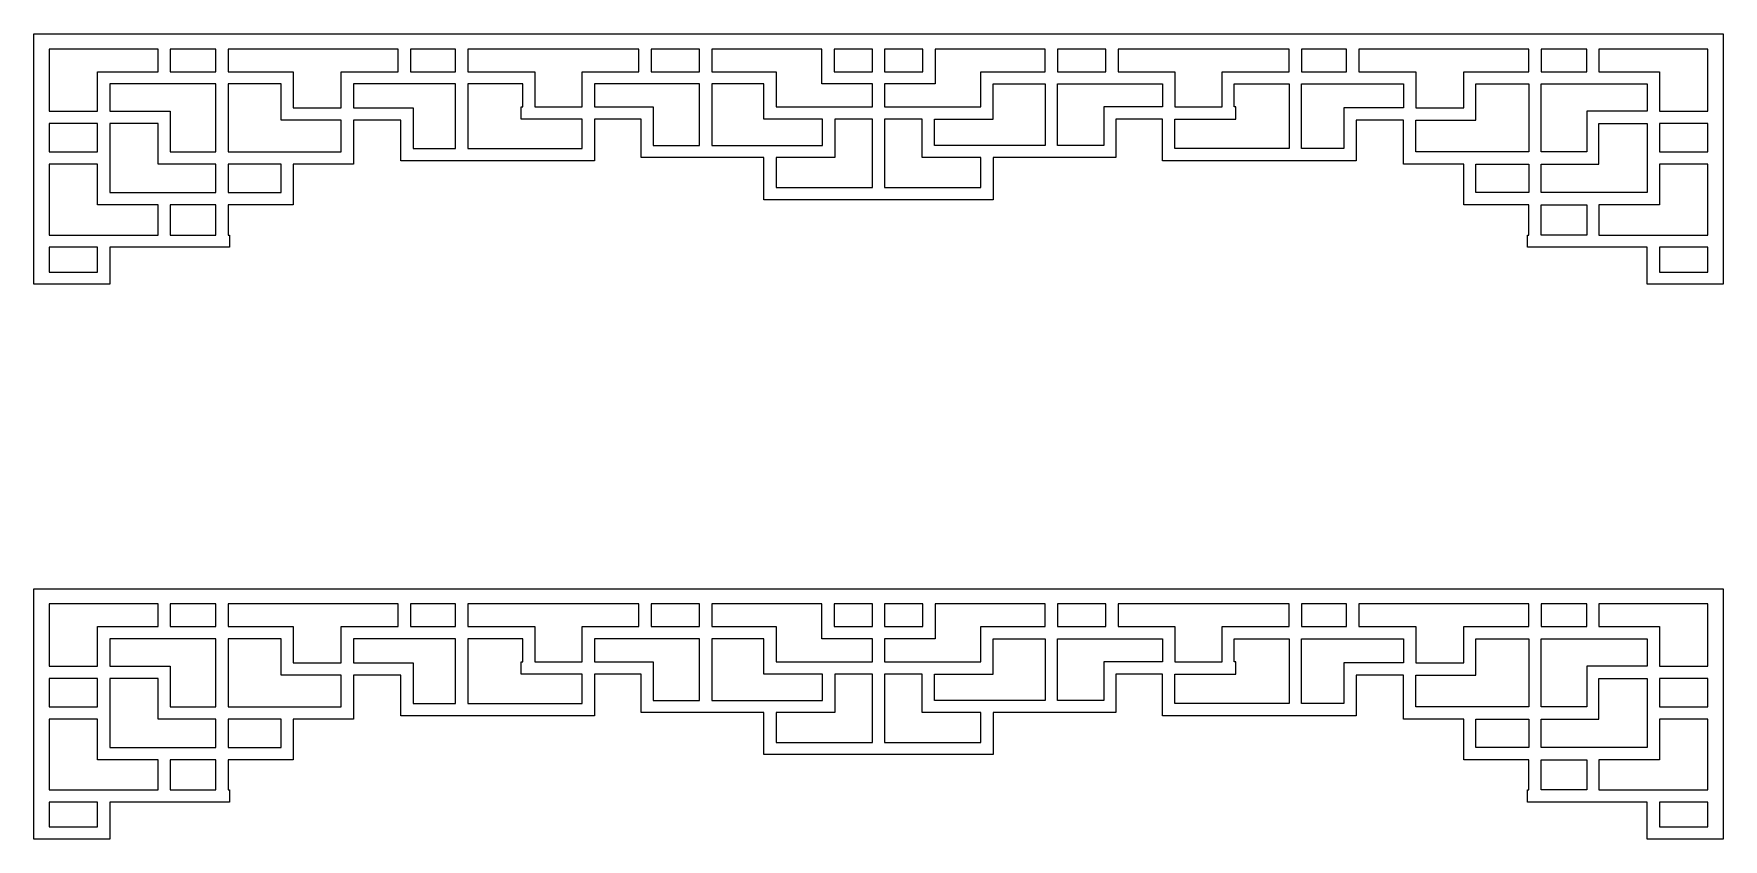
# Model space of a CAD drawing. Header units: centimetres. Extents: x -8.9 to 7.9, y 5.3 to 13.3.
import ezdxf

# ---------------------------------------------------------------- set-up
doc = ezdxf.new("R2010")
doc.units = ezdxf.units.CM
doc.header["$MEASUREMENT"] = 0
doc.layers.add('layer 1', color=7, linetype='Continuous')

msp = doc.modelspace()

# ---------------------------------------------------------------- linework, layer by layer
at = {"layer": 'layer 1', "color": 242}
for points, knots in [([(-0.44056, 13.28363), (-0.44056, 13.28363), (-0.56226, 13.28363), (-0.56226, 13.28363), (-0.56226, 13.28363), (-0.56226, 13.28363), (-2.16182, 13.28363), (-2.16182, 13.28363), (-2.16182, 13.28363), (-2.16182, 13.28363), (-2.28352, 13.28363), (-2.28352, 13.28363), (-2.28352, 13.28363), (-2.28352, 13.28363), (-4.59245, 13.28363), (-4.59245, 13.28363), (-4.59245, 13.28363), (-4.59245, 13.28363), (-4.71415, 13.28363), (-4.71415, 13.28363), (-4.71415, 13.28363), (-4.71415, 13.28363), (-6.97928, 13.28363), (-6.97928, 13.28363), (-6.97928, 13.28363), (-6.97928, 13.28363), (-7.10098, 13.28363), (-7.10098, 13.28363), (-7.10098, 13.28363), (-7.10098, 13.28363), (-8.76145, 13.28363), (-8.76145, 13.28363), (-8.76145, 13.28363), (-8.76145, 13.28363), (-8.91357, 13.28363), (-8.91357, 13.28363), (-8.91357, 13.28363), (-8.91357, 13.28363), (-8.91357, 13.13151), (-8.91357, 13.13151), (-8.91357, 13.13151), (-8.91357, 13.13151), (-8.91357, 10.91058), (-8.91357, 10.91058), (-8.91357, 10.91058), (-8.91357, 10.91058), (-8.91357, 10.78888), (-8.91357, 10.78888), (-8.91357, 10.78888), (-8.91357, 10.78888), (-8.76145, 10.78888), (-8.76145, 10.78888), (-8.76145, 10.78888), (-8.76145, 10.78888), (-8.27848, 10.78888), (-8.27848, 10.78888), (-8.27848, 10.78888), (-8.27848, 10.78888), (-8.24144, 10.78888), (-8.24144, 10.78888), (-8.24144, 10.78888), (-8.24144, 10.78888), (-8.15679, 10.78888), (-8.15679, 10.78888), (-8.15679, 10.78888), (-8.15679, 10.78888), (-8.15679, 11.15763), (-8.15679, 11.15763), (-8.15679, 11.15763), (-8.15679, 11.15763), (-6.96407, 11.15763), (-6.96407, 11.15763), (-6.96407, 11.15763), (-6.96407, 11.15763), (-6.96407, 11.27933), (-6.96407, 11.27933), (-6.96407, 11.27933), (-6.96407, 11.27933), (-6.97928, 11.27933), (-6.97928, 11.27933), (-6.97928, 11.27933), (-6.97928, 11.27933), (-6.97928, 11.58034), (-6.97928, 11.58034), (-6.97928, 11.58034), (-6.97928, 11.58034), (-6.45092, 11.58034), (-6.45092, 11.58034), (-6.45092, 11.58034), (-6.45092, 11.58034), (-6.32922, 11.58034), (-6.32922, 11.58034), (-6.32922, 11.58034), (-6.32922, 11.58034), (-6.32922, 11.70204), (-6.32922, 11.70204), (-6.32922, 11.70204), (-6.32922, 11.70204), (-6.32922, 11.98507), (-6.32922, 11.98507), (-6.32922, 11.98507), (-6.32922, 11.98507), (-5.73034, 11.98507), (-5.73034, 11.98507), (-5.73034, 11.98507), (-5.73034, 11.98507), (-5.73034, 12.02453), (-5.73034, 12.02453), (-5.73034, 12.02453), (-5.73034, 12.02453), (-5.73034, 12.10676), (-5.73034, 12.10676), (-5.73034, 12.10676), (-5.73034, 12.10676), (-5.73034, 12.42403), (-5.73034, 12.42403), (-5.73034, 12.42403), (-5.73034, 12.42403), (-5.25865, 12.42403), (-5.25865, 12.42403), (-5.25865, 12.42403), (-5.25865, 12.42403), (-5.25865, 12.14069), (-5.25865, 12.14069), (-5.25865, 12.14069), (-5.25865, 12.14069), (-5.25865, 12.04114), (-5.25865, 12.04114), (-5.25865, 12.04114), (-5.25865, 12.04114), (-5.25865, 12.01899), (-5.25865, 12.01899), (-5.25865, 12.01899), (-5.25865, 12.01899), (-4.71415, 12.01899), (-4.71415, 12.01899), (-4.71415, 12.01899), (-4.71415, 12.01899), (-4.59245, 12.01899), (-4.59245, 12.01899), (-4.59245, 12.01899), (-4.59245, 12.01899), (-3.32941, 12.01899), (-3.32941, 12.01899), (-3.32941, 12.01899), (-3.32941, 12.01899), (-3.32941, 12.02453), (-3.32941, 12.02453), (-3.32941, 12.02453), (-3.32941, 12.02453), (-3.32941, 12.14069), (-3.32941, 12.14069), (-3.32941, 12.14069), (-3.32941, 12.14069), (-3.32941, 12.43302), (-3.32941, 12.43302), (-3.32941, 12.43302), (-3.32941, 12.43302), (-2.86629, 12.43302), (-2.86629, 12.43302), (-2.86629, 12.43302), (-2.86629, 12.43302), (-2.86629, 12.17183), (-2.86629, 12.17183), (-2.86629, 12.17183), (-2.86629, 12.17183), (-2.86629, 12.05013), (-2.86629, 12.05013), (-2.86629, 12.05013), (-2.86629, 12.05013), (-2.74459, 12.05013), (-2.74459, 12.05013), (-2.74459, 12.05013), (-2.31947, 12.05013), (-2.07767, 12.05013), (-1.64355, 12.05013), (-1.64355, 12.05013), (-1.64355, 12.05013), (-1.64355, 11.75338), (-1.64355, 11.75338), (-1.64355, 11.75338), (-1.64355, 11.75338), (-1.64355, 11.65383), (-1.64355, 11.65383), (-1.64355, 11.65383), (-1.64355, 11.65383), (-1.64355, 11.63168), (-1.64355, 11.63168), (-1.64355, 11.63168), (-1.64355, 11.63168), (-0.56226, 11.63168), (-0.56226, 11.63168), (-0.56226, 11.63168), (-0.56226, 11.63168), (-0.50788, 11.63168), (-0.50788, 11.63168), (-0.50788, 11.63168), (-0.50788, 11.63168), (-0.49494, 11.63168), (-0.49494, 11.63168), (-0.49494, 11.63168), (-0.49494, 11.63168), (-0.44056, 11.63168), (-0.44056, 11.63168), (-0.44056, 11.63168), (-0.44056, 11.63168), (0.64073, 11.63168), (0.64073, 11.63168), (0.64073, 11.63168), (0.64073, 11.63168), (0.64073, 11.65383), (0.64073, 11.65383), (0.64073, 11.65383), (0.64073, 11.65383), (0.64073, 11.75338), (0.64073, 11.75338), (0.64073, 11.75338), (0.64073, 11.75338), (0.64073, 12.05013), (0.64073, 12.05013), (0.64073, 12.05013), (1.07485, 12.05013), (1.31665, 12.05013), (1.74177, 12.05013), (1.74177, 12.05013), (1.74177, 12.05013), (1.86347, 12.05013), (1.86347, 12.05013), (1.86347, 12.05013), (1.86347, 12.05013), (1.86347, 12.17183), (1.86347, 12.17183), (1.86347, 12.17183), (1.86347, 12.17183), (1.86347, 12.43302), (1.86347, 12.43302), (1.86347, 12.43302), (1.86347, 12.43302), (2.32658, 12.43302), (2.32658, 12.43302), (2.32658, 12.43302), (2.32658, 12.43302), (2.32658, 12.14069), (2.32658, 12.14069), (2.32658, 12.14069), (2.32658, 12.14069), (2.32658, 12.02453), (2.32658, 12.02453), (2.32658, 12.02453), (2.32658, 12.02453), (2.32658, 12.01899), (2.32658, 12.01899), (2.32658, 12.01899), (2.96967, 12.01899), (3.61275, 12.01899), (4.25583, 12.01899), (4.25583, 12.01899), (4.25583, 12.01899), (4.25583, 12.04114), (4.25583, 12.04114), (4.25583, 12.04114), (4.25583, 12.04114), (4.25583, 12.14069), (4.25583, 12.14069), (4.25583, 12.14069), (4.25583, 12.14069), (4.25583, 12.42403), (4.25583, 12.42403), (4.25583, 12.42403), (4.25583, 12.42403), (4.72752, 12.42403), (4.72752, 12.42403), (4.72752, 12.42403), (4.72752, 12.42403), (4.72752, 12.10676), (4.72752, 12.10676), (4.72752, 12.10676), (4.72752, 12.10676), (4.72752, 12.02453), (4.72752, 12.02453), (4.72752, 12.02453), (4.72752, 12.02453), (4.72752, 11.98507), (4.72752, 11.98507), (4.72752, 11.98507), (4.72752, 11.98507), (5.3264, 11.98507), (5.3264, 11.98507), (5.3264, 11.98507), (5.3264, 11.98507), (5.3264, 11.70204), (5.3264, 11.70204), (5.3264, 11.70204), (5.3264, 11.70204), (5.3264, 11.58034), (5.3264, 11.58034), (5.3264, 11.58034), (5.3264, 11.58034), (5.4481, 11.58034), (5.4481, 11.58034), (5.4481, 11.58034), (5.4481, 11.58034), (5.97646, 11.58034), (5.97646, 11.58034), (5.97646, 11.58034), (5.97646, 11.58034), (5.97646, 11.27933), (5.97646, 11.27933), (5.97646, 11.27933), (5.97646, 11.27933), (5.96125, 11.27933), (5.96125, 11.27933), (5.96125, 11.27933), (5.96125, 11.27933), (5.96125, 11.15763), (5.96125, 11.15763), (5.96125, 11.15763), (5.96125, 11.15763), (7.15397, 11.15763), (7.15397, 11.15763), (7.15397, 11.15763), (7.15397, 11.15763), (7.15397, 10.78888), (7.15397, 10.78888), (7.15397, 10.78888), (7.15397, 10.78888), (7.23862, 10.78888), (7.23862, 10.78888), (7.23862, 10.78888), (7.23862, 10.78888), (7.27566, 10.78888), (7.27566, 10.78888), (7.27566, 10.78888), (7.27566, 10.78888), (7.75863, 10.78888), (7.75863, 10.78888), (7.75863, 10.78888), (7.75863, 10.78888), (7.91075, 10.78888), (7.91075, 10.78888), (7.91075, 10.78888), (7.91075, 10.78888), (7.91075, 10.91058), (7.91075, 10.91058), (7.91075, 10.91058), (7.91075, 10.91058), (7.91075, 13.13151), (7.91075, 13.13151), (7.91075, 13.13151), (7.91075, 13.13151), (7.91075, 13.28363), (7.91075, 13.28363), (7.91075, 13.28363), (7.91075, 13.28363), (7.75863, 13.28363), (7.75863, 13.28363), (7.75863, 13.28363), (7.75863, 13.28363), (6.09816, 13.28363), (6.09816, 13.28363), (6.09816, 13.28363), (6.09816, 13.28363), (5.97646, 13.28363), (5.97646, 13.28363), (5.97646, 13.28363), (5.97646, 13.28363), (3.71133, 13.28363), (3.71133, 13.28363), (3.71133, 13.28363), (3.71133, 13.28363), (3.58963, 13.28363), (3.58963, 13.28363), (3.58963, 13.28363), (3.58963, 13.28363), (1.2807, 13.28363), (1.2807, 13.28363), (1.2807, 13.28363), (1.2807, 13.28363), (1.159, 13.28363), (1.159, 13.28363), (1.159, 13.28363), (1.159, 13.28363), (-0.44056, 13.28363), (-0.44056, 13.28363)], [0, 0, 0, 0, 0.01030928, 0.01030928, 0.01030928, 0.01030928, 0.02061856, 0.02061856, 0.02061856, 0.02061856, 0.03092784, 0.03092784, 0.03092784, 0.03092784, 0.04123711, 0.04123711, 0.04123711, 0.04123711, 0.05154639, 0.05154639, 0.05154639, 0.05154639, 0.06185567, 0.06185567, 0.06185567, 0.06185567, 0.07216495, 0.07216495, 0.07216495, 0.07216495, 0.08247423, 0.08247423, 0.08247423, 0.08247423, 0.09278351, 0.09278351, 0.09278351, 0.09278351, 0.10309278, 0.10309278, 0.10309278, 0.10309278, 0.11340206, 0.11340206, 0.11340206, 0.11340206, 0.12371134, 0.12371134, 0.12371134, 0.12371134, 0.13402062, 0.13402062, 0.13402062, 0.13402062, 0.1443299, 0.1443299, 0.1443299, 0.1443299, 0.15463918, 0.15463918, 0.15463918, 0.15463918, 0.16494845, 0.16494845, 0.16494845, 0.16494845, 0.17525773, 0.17525773, 0.17525773, 0.17525773, 0.18556701, 0.18556701, 0.18556701, 0.18556701, 0.19587629, 0.19587629, 0.19587629, 0.19587629, 0.20618557, 0.20618557, 0.20618557, 0.20618557, 0.21649485, 0.21649485, 0.21649485, 0.21649485, 0.22680412, 0.22680412, 0.22680412, 0.22680412, 0.2371134, 0.2371134, 0.2371134, 0.2371134, 0.24742268, 0.24742268, 0.24742268, 0.24742268, 0.25773196, 0.25773196, 0.25773196, 0.25773196, 0.26804124, 0.26804124, 0.26804124, 0.26804124, 0.27835052, 0.27835052, 0.27835052, 0.27835052, 0.28865979, 0.28865979, 0.28865979, 0.28865979, 0.29896907, 0.29896907, 0.29896907, 0.29896907, 0.30927835, 0.30927835, 0.30927835, 0.30927835, 0.31958763, 0.31958763, 0.31958763, 0.31958763, 0.32989691, 0.32989691, 0.32989691, 0.32989691, 0.34020619, 0.34020619, 0.34020619, 0.34020619, 0.35051546, 0.35051546, 0.35051546, 0.35051546, 0.36082474, 0.36082474, 0.36082474, 0.36082474, 0.37113402, 0.37113402, 0.37113402, 0.37113402, 0.3814433, 0.3814433, 0.3814433, 0.3814433, 0.39175258, 0.39175258, 0.39175258, 0.39175258, 0.40206186, 0.40206186, 0.40206186, 0.40206186, 0.41237113, 0.41237113, 0.41237113, 0.41237113, 0.42268041, 0.42268041, 0.42268041, 0.42268041, 0.43298969, 0.43298969, 0.43298969, 0.43298969, 0.44329897, 0.44329897, 0.44329897, 0.44329897, 0.45360825, 0.45360825, 0.45360825, 0.45360825, 0.46391753, 0.46391753, 0.46391753, 0.46391753, 0.4742268, 0.4742268, 0.4742268, 0.4742268, 0.48453608, 0.48453608, 0.48453608, 0.48453608, 0.49484536, 0.49484536, 0.49484536, 0.49484536, 0.50515464, 0.50515464, 0.50515464, 0.50515464, 0.51546392, 0.51546392, 0.51546392, 0.51546392, 0.5257732, 0.5257732, 0.5257732, 0.5257732, 0.53608247, 0.53608247, 0.53608247, 0.53608247, 0.54639175, 0.54639175, 0.54639175, 0.54639175, 0.55670103, 0.55670103, 0.55670103, 0.55670103, 0.56701031, 0.56701031, 0.56701031, 0.56701031, 0.57731959, 0.57731959, 0.57731959, 0.57731959, 0.58762887, 0.58762887, 0.58762887, 0.58762887, 0.59793814, 0.59793814, 0.59793814, 0.59793814, 0.60824742, 0.60824742, 0.60824742, 0.60824742, 0.6185567, 0.6185567, 0.6185567, 0.6185567, 0.62886598, 0.62886598, 0.62886598, 0.62886598, 0.63917526, 0.63917526, 0.63917526, 0.63917526, 0.64948454, 0.64948454, 0.64948454, 0.64948454, 0.65979381, 0.65979381, 0.65979381, 0.65979381, 0.67010309, 0.67010309, 0.67010309, 0.67010309, 0.68041237, 0.68041237, 0.68041237, 0.68041237, 0.69072165, 0.69072165, 0.69072165, 0.69072165, 0.70103093, 0.70103093, 0.70103093, 0.70103093, 0.71134021, 0.71134021, 0.71134021, 0.71134021, 0.72164948, 0.72164948, 0.72164948, 0.72164948, 0.73195876, 0.73195876, 0.73195876, 0.73195876, 0.74226804, 0.74226804, 0.74226804, 0.74226804, 0.75257732, 0.75257732, 0.75257732, 0.75257732, 0.7628866, 0.7628866, 0.7628866, 0.7628866, 0.77319588, 0.77319588, 0.77319588, 0.77319588, 0.78350515, 0.78350515, 0.78350515, 0.78350515, 0.79381443, 0.79381443, 0.79381443, 0.79381443, 0.80412371, 0.80412371, 0.80412371, 0.80412371, 0.81443299, 0.81443299, 0.81443299, 0.81443299, 0.82474227, 0.82474227, 0.82474227, 0.82474227, 0.83505155, 0.83505155, 0.83505155, 0.83505155, 0.84536082, 0.84536082, 0.84536082, 0.84536082, 0.8556701, 0.8556701, 0.8556701, 0.8556701, 0.86597938, 0.86597938, 0.86597938, 0.86597938, 0.87628866, 0.87628866, 0.87628866, 0.87628866, 0.88659794, 0.88659794, 0.88659794, 0.88659794, 0.89690722, 0.89690722, 0.89690722, 0.89690722, 0.90721649, 0.90721649, 0.90721649, 0.90721649, 0.91752577, 0.91752577, 0.91752577, 0.91752577, 0.92783505, 0.92783505, 0.92783505, 0.92783505, 0.93814433, 0.93814433, 0.93814433, 0.93814433, 0.94845361, 0.94845361, 0.94845361, 0.94845361, 0.95876289, 0.95876289, 0.95876289, 0.95876289, 0.96907216, 0.96907216, 0.96907216, 0.96907216, 0.97938144, 0.97938144, 0.97938144, 0.97938144, 1, 1, 1, 1]), ([(-8.76145, 12.51149), (-8.76145, 12.51149), (-8.76145, 13.13151), (-8.76145, 13.13151), (-8.76145, 13.13151), (-8.76145, 13.13151), (-7.67589, 13.13151), (-7.67589, 13.13151), (-7.67589, 13.13151), (-7.67589, 13.13151), (-7.67589, 12.90548), (-7.67589, 12.90548), (-7.67589, 12.90548), (-7.67589, 12.90548), (-8.15679, 12.90548), (-8.15679, 12.90548), (-8.15679, 12.90548), (-8.15679, 12.90548), (-8.27848, 12.90548), (-8.27848, 12.90548), (-8.27848, 12.90548), (-8.27848, 12.90548), (-8.27848, 12.78378), (-8.27848, 12.78378), (-8.27848, 12.78378), (-8.27848, 12.78378), (-8.27848, 12.51149), (-8.27848, 12.51149), (-8.27848, 12.51149), (-8.27848, 12.51149), (-8.76145, 12.51149), (-8.76145, 12.51149)], [0, 0, 0, 0, 0.11111111, 0.11111111, 0.11111111, 0.11111111, 0.22222222, 0.22222222, 0.22222222, 0.22222222, 0.33333333, 0.33333333, 0.33333333, 0.33333333, 0.44444444, 0.44444444, 0.44444444, 0.44444444, 0.55555556, 0.55555556, 0.55555556, 0.55555556, 0.66666667, 0.66666667, 0.66666667, 0.66666667, 0.77777778, 0.77777778, 0.77777778, 0.77777778, 1, 1, 1, 1]), ([(-7.5542, 13.13151), (-7.5542, 13.13151), (-7.10098, 13.13151), (-7.10098, 13.13151), (-7.10098, 13.13151), (-7.10098, 13.13151), (-7.10098, 12.90548), (-7.10098, 12.90548), (-7.10098, 12.90548), (-7.10098, 12.90548), (-7.5542, 12.90548), (-7.5542, 12.90548), (-7.5542, 12.90548), (-7.5542, 12.90548), (-7.5542, 13.13151), (-7.5542, 13.13151)], [0, 0, 0, 0, 0.2, 0.2, 0.2, 0.2, 0.4, 0.4, 0.4, 0.4, 0.6, 0.6, 0.6, 0.6, 1, 1, 1, 1]), ([(-6.97928, 13.13151), (-6.97928, 13.13151), (-5.28353, 13.13151), (-5.28353, 13.13151), (-5.28353, 13.13151), (-5.28353, 13.13151), (-5.28353, 12.90548), (-5.28353, 12.90548), (-5.28353, 12.90548), (-5.28353, 12.90548), (-5.73034, 12.90548), (-5.73034, 12.90548), (-5.73034, 12.90548), (-5.73034, 12.90548), (-5.85204, 12.90548), (-5.85204, 12.90548), (-5.85204, 12.90548), (-5.85204, 12.90548), (-5.85204, 12.78378), (-5.85204, 12.78378), (-5.85204, 12.78378), (-5.85204, 12.78378), (-5.85204, 12.54572), (-5.85204, 12.54572), (-5.85204, 12.54572), (-5.85204, 12.54572), (-6.32922, 12.54572), (-6.32922, 12.54572), (-6.32922, 12.54572), (-6.32922, 12.54572), (-6.32922, 12.78378), (-6.32922, 12.78378), (-6.32922, 12.78378), (-6.32922, 12.78378), (-6.32922, 12.90548), (-6.32922, 12.90548), (-6.32922, 12.90548), (-6.32922, 12.90548), (-6.45092, 12.90548), (-6.45092, 12.90548), (-6.45092, 12.90548), (-6.45092, 12.90548), (-6.97928, 12.90548), (-6.97928, 12.90548), (-6.97928, 12.90548), (-6.97928, 12.90548), (-6.97928, 13.13151), (-6.97928, 13.13151)], [0, 0, 0, 0, 0.07692308, 0.07692308, 0.07692308, 0.07692308, 0.15384615, 0.15384615, 0.15384615, 0.15384615, 0.23076923, 0.23076923, 0.23076923, 0.23076923, 0.30769231, 0.30769231, 0.30769231, 0.30769231, 0.38461538, 0.38461538, 0.38461538, 0.38461538, 0.46153846, 0.46153846, 0.46153846, 0.46153846, 0.53846154, 0.53846154, 0.53846154, 0.53846154, 0.61538462, 0.61538462, 0.61538462, 0.61538462, 0.69230769, 0.69230769, 0.69230769, 0.69230769, 0.76923077, 0.76923077, 0.76923077, 0.76923077, 0.84615385, 0.84615385, 0.84615385, 0.84615385, 1, 1, 1, 1]), ([(-5.16183, 13.13151), (-5.16183, 13.13151), (-4.71415, 13.13151), (-4.71415, 13.13151), (-4.71415, 13.13151), (-4.71415, 13.13151), (-4.71415, 12.90548), (-4.71415, 12.90548), (-4.71415, 12.90548), (-4.71415, 12.90548), (-5.16183, 12.90548), (-5.16183, 12.90548), (-5.16183, 12.90548), (-5.16183, 12.90548), (-5.16183, 13.13151), (-5.16183, 13.13151)], [0, 0, 0, 0, 0.2, 0.2, 0.2, 0.2, 0.4, 0.4, 0.4, 0.4, 0.6, 0.6, 0.6, 0.6, 1, 1, 1, 1]), ([(-4.59245, 13.13151), (-4.59245, 13.13151), (-2.88841, 13.13151), (-2.88841, 13.13151), (-2.88841, 13.13151), (-2.88841, 13.13151), (-2.88841, 12.90548), (-2.88841, 12.90548), (-2.88841, 12.90548), (-2.88841, 12.90548), (-3.32941, 12.90548), (-3.32941, 12.90548), (-3.32941, 12.90548), (-3.32941, 12.90548), (-3.4511, 12.90548), (-3.4511, 12.90548), (-3.4511, 12.90548), (-3.4511, 12.90548), (-3.4511, 12.78378), (-3.4511, 12.78378), (-3.4511, 12.78378), (-3.4511, 12.78378), (-3.4511, 12.55472), (-3.4511, 12.55472), (-3.4511, 12.55472), (-3.4511, 12.55472), (-3.92279, 12.55472), (-3.92279, 12.55472), (-3.92279, 12.55472), (-3.92279, 12.55472), (-3.92279, 12.78378), (-3.92279, 12.78378), (-3.92279, 12.78378), (-3.92279, 12.78378), (-3.92279, 12.90548), (-3.92279, 12.90548), (-3.92279, 12.90548), (-3.92279, 12.90548), (-4.04448, 12.90548), (-4.04448, 12.90548), (-4.04448, 12.90548), (-4.04448, 12.90548), (-4.59245, 12.90548), (-4.59245, 12.90548), (-4.59245, 12.90548), (-4.59245, 12.90548), (-4.59245, 13.13151), (-4.59245, 13.13151)], [0, 0, 0, 0, 0.07692308, 0.07692308, 0.07692308, 0.07692308, 0.15384615, 0.15384615, 0.15384615, 0.15384615, 0.23076923, 0.23076923, 0.23076923, 0.23076923, 0.30769231, 0.30769231, 0.30769231, 0.30769231, 0.38461538, 0.38461538, 0.38461538, 0.38461538, 0.46153846, 0.46153846, 0.46153846, 0.46153846, 0.53846154, 0.53846154, 0.53846154, 0.53846154, 0.61538462, 0.61538462, 0.61538462, 0.61538462, 0.69230769, 0.69230769, 0.69230769, 0.69230769, 0.76923077, 0.76923077, 0.76923077, 0.76923077, 0.84615385, 0.84615385, 0.84615385, 0.84615385, 1, 1, 1, 1]), ([(-2.76671, 13.13151), (-2.76671, 13.13151), (-2.28352, 13.13151), (-2.28352, 13.13151), (-2.28352, 13.13151), (-2.28352, 13.13151), (-2.28352, 12.90548), (-2.28352, 12.90548), (-2.28352, 12.90548), (-2.28352, 12.90548), (-2.76671, 12.90548), (-2.76671, 12.90548), (-2.76671, 12.90548), (-2.76671, 12.90548), (-2.76671, 13.13151), (-2.76671, 13.13151)], [0, 0, 0, 0, 0.2, 0.2, 0.2, 0.2, 0.4, 0.4, 0.4, 0.4, 0.6, 0.6, 0.6, 0.6, 1, 1, 1, 1]), ([(-2.16182, 13.13151), (-2.16182, 13.13151), (-1.06435, 13.13151), (-1.06435, 13.13151), (-1.06435, 13.13151), (-1.06435, 13.13151), (-1.06435, 12.90548), (-1.06435, 12.90548), (-1.06435, 12.90548), (-1.06435, 12.90548), (-1.06435, 12.86394), (-1.06435, 12.86394), (-1.06435, 12.86394), (-1.06435, 12.86394), (-1.06435, 12.78378), (-1.06435, 12.78378), (-1.06435, 12.78378), (-1.06435, 12.78378), (-0.56226, 12.78378), (-0.56226, 12.78378), (-0.56226, 12.78378), (-0.56226, 12.78378), (-0.56226, 12.55472), (-0.56226, 12.55472), (-0.56226, 12.55472), (-0.56226, 12.55472), (-1.52185, 12.55472), (-1.52185, 12.55472), (-1.52185, 12.55472), (-1.52185, 12.55472), (-1.52185, 12.78378), (-1.52185, 12.78378), (-1.52185, 12.78378), (-1.52185, 12.78378), (-1.52185, 12.90548), (-1.52185, 12.90548), (-1.52185, 12.90548), (-1.52185, 12.90548), (-1.64355, 12.90548), (-1.64355, 12.90548), (-1.64355, 12.90548), (-1.64355, 12.90548), (-2.16182, 12.90548), (-2.16182, 12.90548), (-2.16182, 12.90548), (-2.16182, 12.90548), (-2.16182, 13.13151), (-2.16182, 13.13151)], [0, 0, 0, 0, 0.07692308, 0.07692308, 0.07692308, 0.07692308, 0.15384615, 0.15384615, 0.15384615, 0.15384615, 0.23076923, 0.23076923, 0.23076923, 0.23076923, 0.30769231, 0.30769231, 0.30769231, 0.30769231, 0.38461538, 0.38461538, 0.38461538, 0.38461538, 0.46153846, 0.46153846, 0.46153846, 0.46153846, 0.53846154, 0.53846154, 0.53846154, 0.53846154, 0.61538462, 0.61538462, 0.61538462, 0.61538462, 0.69230769, 0.69230769, 0.69230769, 0.69230769, 0.76923077, 0.76923077, 0.76923077, 0.76923077, 0.84615385, 0.84615385, 0.84615385, 0.84615385, 1, 1, 1, 1]), ([(-0.94265, 13.13151), (-0.94265, 13.13151), (-0.56226, 13.13151), (-0.56226, 13.13151), (-0.56226, 13.13151), (-0.56226, 13.13151), (-0.56226, 12.90548), (-0.56226, 12.90548), (-0.56226, 12.90548), (-0.56226, 12.90548), (-0.94265, 12.90548), (-0.94265, 12.90548), (-0.94265, 12.90548), (-0.94265, 12.90548), (-0.94265, 13.13151), (-0.94265, 13.13151)], [0, 0, 0, 0, 0.2, 0.2, 0.2, 0.2, 0.4, 0.4, 0.4, 0.4, 0.6, 0.6, 0.6, 0.6, 1, 1, 1, 1]), ([(-0.44056, 12.55472), (-0.44056, 12.55472), (-0.44056, 12.78378), (-0.44056, 12.78378), (-0.44056, 12.78378), (-0.44056, 12.78378), (0.06153, 12.78378), (0.06153, 12.78378), (0.06153, 12.78378), (0.06153, 12.78378), (0.06153, 12.86394), (0.06153, 12.86394), (0.06153, 12.86394), (0.06153, 12.86394), (0.06153, 12.90548), (0.06153, 12.90548), (0.06153, 12.90548), (0.06153, 12.90548), (0.06153, 13.13151), (0.06153, 13.13151), (0.06153, 13.13151), (0.06153, 13.13151), (1.159, 13.13151), (1.159, 13.13151), (1.159, 13.13151), (1.159, 13.13151), (1.159, 12.90548), (1.159, 12.90548), (1.159, 12.90548), (1.159, 12.90548), (0.64073, 12.90548), (0.64073, 12.90548), (0.64073, 12.90548), (0.64073, 12.90548), (0.51903, 12.90548), (0.51903, 12.90548), (0.51903, 12.90548), (0.51903, 12.90548), (0.51903, 12.78378), (0.51903, 12.78378), (0.51903, 12.78378), (0.51903, 12.78378), (0.51903, 12.55472), (0.51903, 12.55472), (0.51903, 12.55472), (0.51903, 12.55472), (-0.44056, 12.55472), (-0.44056, 12.55472)], [0, 0, 0, 0, 0.07692308, 0.07692308, 0.07692308, 0.07692308, 0.15384615, 0.15384615, 0.15384615, 0.15384615, 0.23076923, 0.23076923, 0.23076923, 0.23076923, 0.30769231, 0.30769231, 0.30769231, 0.30769231, 0.38461538, 0.38461538, 0.38461538, 0.38461538, 0.46153846, 0.46153846, 0.46153846, 0.46153846, 0.53846154, 0.53846154, 0.53846154, 0.53846154, 0.61538462, 0.61538462, 0.61538462, 0.61538462, 0.69230769, 0.69230769, 0.69230769, 0.69230769, 0.76923077, 0.76923077, 0.76923077, 0.76923077, 0.84615385, 0.84615385, 0.84615385, 0.84615385, 1, 1, 1, 1]), ([(-0.44056, 12.90548), (-0.44056, 12.90548), (-0.44056, 13.13151), (-0.44056, 13.13151), (-0.44056, 13.13151), (-0.44056, 13.13151), (-0.06017, 13.13151), (-0.06017, 13.13151), (-0.06017, 13.13151), (-0.06017, 13.13151), (-0.06017, 12.90548), (-0.06017, 12.90548), (-0.06017, 12.90548), (-0.06017, 12.90548), (-0.44056, 12.90548), (-0.44056, 12.90548)], [0, 0, 0, 0, 0.2, 0.2, 0.2, 0.2, 0.4, 0.4, 0.4, 0.4, 0.6, 0.6, 0.6, 0.6, 1, 1, 1, 1]), ([(1.2807, 13.13151), (1.2807, 13.13151), (1.76389, 13.13151), (1.76389, 13.13151), (1.76389, 13.13151), (1.76389, 13.13151), (1.76389, 12.90548), (1.76389, 12.90548), (1.76389, 12.90548), (1.76389, 12.90548), (1.2807, 12.90548), (1.2807, 12.90548), (1.2807, 12.90548), (1.2807, 12.90548), (1.2807, 13.13151), (1.2807, 13.13151)], [0, 0, 0, 0, 0.2, 0.2, 0.2, 0.2, 0.4, 0.4, 0.4, 0.4, 0.6, 0.6, 0.6, 0.6, 1, 1, 1, 1]), ([(1.88559, 13.13151), (1.88559, 13.13151), (3.58963, 13.13151), (3.58963, 13.13151), (3.58963, 13.13151), (3.58963, 13.13151), (3.58963, 12.90548), (3.58963, 12.90548), (3.58963, 12.90548), (3.58963, 12.90548), (3.04166, 12.90548), (3.04166, 12.90548), (3.04166, 12.90548), (3.04166, 12.90548), (2.91997, 12.90548), (2.91997, 12.90548), (2.91997, 12.90548), (2.91997, 12.90548), (2.91997, 12.78378), (2.91997, 12.78378), (2.91997, 12.78378), (2.91997, 12.78378), (2.91997, 12.55472), (2.91997, 12.55472), (2.91997, 12.55472), (2.91997, 12.55472), (2.44828, 12.55472), (2.44828, 12.55472), (2.44828, 12.55472), (2.44828, 12.55472), (2.44828, 12.78378), (2.44828, 12.78378), (2.44828, 12.78378), (2.44828, 12.78378), (2.44828, 12.90548), (2.44828, 12.90548), (2.44828, 12.90548), (2.44828, 12.90548), (2.32658, 12.90548), (2.32658, 12.90548), (2.32658, 12.90548), (2.32658, 12.90548), (1.88559, 12.90548), (1.88559, 12.90548), (1.88559, 12.90548), (1.88559, 12.90548), (1.88559, 13.13151), (1.88559, 13.13151)], [0, 0, 0, 0, 0.07692308, 0.07692308, 0.07692308, 0.07692308, 0.15384615, 0.15384615, 0.15384615, 0.15384615, 0.23076923, 0.23076923, 0.23076923, 0.23076923, 0.30769231, 0.30769231, 0.30769231, 0.30769231, 0.38461538, 0.38461538, 0.38461538, 0.38461538, 0.46153846, 0.46153846, 0.46153846, 0.46153846, 0.53846154, 0.53846154, 0.53846154, 0.53846154, 0.61538462, 0.61538462, 0.61538462, 0.61538462, 0.69230769, 0.69230769, 0.69230769, 0.69230769, 0.76923077, 0.76923077, 0.76923077, 0.76923077, 0.84615385, 0.84615385, 0.84615385, 0.84615385, 1, 1, 1, 1]), ([(3.71133, 13.13151), (3.71133, 13.13151), (4.15901, 13.13151), (4.15901, 13.13151), (4.15901, 13.13151), (4.15901, 13.13151), (4.15901, 12.90548), (4.15901, 12.90548), (4.15901, 12.90548), (4.15901, 12.90548), (3.71133, 12.90548), (3.71133, 12.90548), (3.71133, 12.90548), (3.71133, 12.90548), (3.71133, 13.13151), (3.71133, 13.13151)], [0, 0, 0, 0, 0.2, 0.2, 0.2, 0.2, 0.4, 0.4, 0.4, 0.4, 0.6, 0.6, 0.6, 0.6, 1, 1, 1, 1]), ([(4.28071, 13.13151), (4.28071, 13.13151), (5.97646, 13.13151), (5.97646, 13.13151), (5.97646, 13.13151), (5.97646, 13.13151), (5.97646, 12.90548), (5.97646, 12.90548), (5.97646, 12.90548), (5.97646, 12.90548), (5.4481, 12.90548), (5.4481, 12.90548), (5.4481, 12.90548), (5.4481, 12.90548), (5.3264, 12.90548), (5.3264, 12.90548), (5.3264, 12.90548), (5.3264, 12.90548), (5.3264, 12.78378), (5.3264, 12.78378), (5.3264, 12.78378), (5.3264, 12.78378), (5.3264, 12.54572), (5.3264, 12.54572), (5.3264, 12.54572), (5.3264, 12.54572), (4.84922, 12.54572), (4.84922, 12.54572), (4.84922, 12.54572), (4.84922, 12.54572), (4.84922, 12.78378), (4.84922, 12.78378), (4.84922, 12.78378), (4.84922, 12.78378), (4.84922, 12.90548), (4.84922, 12.90548), (4.84922, 12.90548), (4.84922, 12.90548), (4.72752, 12.90548), (4.72752, 12.90548), (4.72752, 12.90548), (4.72752, 12.90548), (4.28071, 12.90548), (4.28071, 12.90548), (4.28071, 12.90548), (4.28071, 12.90548), (4.28071, 13.13151), (4.28071, 13.13151)], [0, 0, 0, 0, 0.07692308, 0.07692308, 0.07692308, 0.07692308, 0.15384615, 0.15384615, 0.15384615, 0.15384615, 0.23076923, 0.23076923, 0.23076923, 0.23076923, 0.30769231, 0.30769231, 0.30769231, 0.30769231, 0.38461538, 0.38461538, 0.38461538, 0.38461538, 0.46153846, 0.46153846, 0.46153846, 0.46153846, 0.53846154, 0.53846154, 0.53846154, 0.53846154, 0.61538462, 0.61538462, 0.61538462, 0.61538462, 0.69230769, 0.69230769, 0.69230769, 0.69230769, 0.76923077, 0.76923077, 0.76923077, 0.76923077, 0.84615385, 0.84615385, 0.84615385, 0.84615385, 1, 1, 1, 1]), ([(6.09816, 13.13151), (6.09816, 13.13151), (6.55138, 13.13151), (6.55138, 13.13151), (6.55138, 13.13151), (6.55138, 13.13151), (6.55138, 12.90548), (6.55138, 12.90548), (6.55138, 12.90548), (6.55138, 12.90548), (6.09816, 12.90548), (6.09816, 12.90548), (6.09816, 12.90548), (6.09816, 12.90548), (6.09816, 13.13151), (6.09816, 13.13151)], [0, 0, 0, 0, 0.2, 0.2, 0.2, 0.2, 0.4, 0.4, 0.4, 0.4, 0.6, 0.6, 0.6, 0.6, 1, 1, 1, 1]), ([(6.67307, 13.13151), (6.67307, 13.13151), (7.75863, 13.13151), (7.75863, 13.13151), (7.75863, 13.13151), (7.75863, 13.13151), (7.75863, 12.51149), (7.75863, 12.51149), (7.75863, 12.51149), (7.75863, 12.51149), (7.27566, 12.51149), (7.27566, 12.51149), (7.27566, 12.51149), (7.27566, 12.51149), (7.27566, 12.78378), (7.27566, 12.78378), (7.27566, 12.78378), (7.27566, 12.78378), (7.27566, 12.90548), (7.27566, 12.90548), (7.27566, 12.90548), (7.27566, 12.90548), (7.15397, 12.90548), (7.15397, 12.90548), (7.15397, 12.90548), (7.15397, 12.90548), (6.67307, 12.90548), (6.67307, 12.90548), (6.67307, 12.90548), (6.67307, 12.90548), (6.67307, 13.13151), (6.67307, 13.13151)], [0, 0, 0, 0, 0.11111111, 0.11111111, 0.11111111, 0.11111111, 0.22222222, 0.22222222, 0.22222222, 0.22222222, 0.33333333, 0.33333333, 0.33333333, 0.33333333, 0.44444444, 0.44444444, 0.44444444, 0.44444444, 0.55555556, 0.55555556, 0.55555556, 0.55555556, 0.66666667, 0.66666667, 0.66666667, 0.66666667, 0.77777778, 0.77777778, 0.77777778, 0.77777778, 1, 1, 1, 1]), ([(-7.10098, 12.10676), (-7.10098, 12.10676), (-7.5542, 12.10676), (-7.5542, 12.10676), (-7.5542, 12.10676), (-7.5542, 12.10676), (-7.5542, 12.38979), (-7.5542, 12.38979), (-7.5542, 12.38979), (-7.5542, 12.38979), (-7.5542, 12.48439), (-7.5542, 12.48439), (-7.5542, 12.48439), (-7.5542, 12.48439), (-7.5542, 12.51149), (-7.5542, 12.51149), (-7.5542, 12.51149), (-7.5542, 12.51149), (-8.15679, 12.51149), (-8.15679, 12.51149), (-8.15679, 12.51149), (-8.15679, 12.51149), (-8.15679, 12.78378), (-8.15679, 12.78378), (-8.15679, 12.78378), (-8.15679, 12.78378), (-7.10098, 12.78378), (-7.10098, 12.78378), (-7.10098, 12.78378), (-7.10098, 12.78378), (-7.10098, 12.10676), (-7.10098, 12.10676)], [0, 0, 0, 0, 0.11111111, 0.11111111, 0.11111111, 0.11111111, 0.22222222, 0.22222222, 0.22222222, 0.22222222, 0.33333333, 0.33333333, 0.33333333, 0.33333333, 0.44444444, 0.44444444, 0.44444444, 0.44444444, 0.55555556, 0.55555556, 0.55555556, 0.55555556, 0.66666667, 0.66666667, 0.66666667, 0.66666667, 0.77777778, 0.77777778, 0.77777778, 0.77777778, 1, 1, 1, 1]), ([(-6.45092, 12.54572), (-6.45092, 12.54572), (-6.45092, 12.4696), (-6.45092, 12.4696), (-6.45092, 12.4696), (-6.45092, 12.4696), (-6.45092, 12.42403), (-6.45092, 12.42403), (-6.45092, 12.42403), (-6.45092, 12.42403), (-5.85204, 12.42403), (-5.85204, 12.42403), (-5.85204, 12.42403), (-5.85204, 12.42403), (-5.85204, 12.10676), (-5.85204, 12.10676), (-5.85204, 12.10676), (-5.85204, 12.10676), (-6.97928, 12.10676), (-6.97928, 12.10676), (-6.97928, 12.10676), (-6.97928, 12.10676), (-6.97928, 12.78378), (-6.97928, 12.78378), (-6.97928, 12.78378), (-6.97928, 12.78378), (-6.45092, 12.78378), (-6.45092, 12.78378), (-6.45092, 12.78378), (-6.45092, 12.78378), (-6.45092, 12.54572), (-6.45092, 12.54572)], [0, 0, 0, 0, 0.11111111, 0.11111111, 0.11111111, 0.11111111, 0.22222222, 0.22222222, 0.22222222, 0.22222222, 0.33333333, 0.33333333, 0.33333333, 0.33333333, 0.44444444, 0.44444444, 0.44444444, 0.44444444, 0.55555556, 0.55555556, 0.55555556, 0.55555556, 0.66666667, 0.66666667, 0.66666667, 0.66666667, 0.77777778, 0.77777778, 0.77777778, 0.77777778, 1, 1, 1, 1]), ([(-5.13696, 12.14069), (-5.13696, 12.14069), (-5.13696, 12.42403), (-5.13696, 12.42403), (-5.13696, 12.42403), (-5.13696, 12.42403), (-5.13696, 12.48439), (-5.13696, 12.48439), (-5.13696, 12.48439), (-5.13696, 12.48439), (-5.13696, 12.54572), (-5.13696, 12.54572), (-5.13696, 12.54572), (-5.13696, 12.54572), (-5.73034, 12.54572), (-5.73034, 12.54572), (-5.73034, 12.54572), (-5.73034, 12.54572), (-5.73034, 12.78378), (-5.73034, 12.78378), (-5.73034, 12.78378), (-5.73034, 12.78378), (-4.71415, 12.78378), (-4.71415, 12.78378), (-4.71415, 12.78378), (-4.71415, 12.78378), (-4.71415, 12.14069), (-4.71415, 12.14069), (-4.71415, 12.14069), (-4.71415, 12.14069), (-5.13696, 12.14069), (-5.13696, 12.14069)], [0, 0, 0, 0, 0.11111111, 0.11111111, 0.11111111, 0.11111111, 0.22222222, 0.22222222, 0.22222222, 0.22222222, 0.33333333, 0.33333333, 0.33333333, 0.33333333, 0.44444444, 0.44444444, 0.44444444, 0.44444444, 0.55555556, 0.55555556, 0.55555556, 0.55555556, 0.66666667, 0.66666667, 0.66666667, 0.66666667, 0.77777778, 0.77777778, 0.77777778, 0.77777778, 1, 1, 1, 1]), ([(-3.4511, 12.14069), (-3.4511, 12.14069), (-4.59245, 12.14069), (-4.59245, 12.14069), (-4.59245, 12.14069), (-4.59245, 12.14069), (-4.59245, 12.78378), (-4.59245, 12.78378), (-4.59245, 12.78378), (-4.59245, 12.78378), (-4.04448, 12.78378), (-4.04448, 12.78378), (-4.04448, 12.78378), (-4.04448, 12.78378), (-4.04448, 12.55472), (-4.04448, 12.55472), (-4.04448, 12.55472), (-4.04448, 12.55472), (-4.05855, 12.55472), (-4.05855, 12.55472), (-4.05855, 12.55472), (-4.05855, 12.55472), (-4.05855, 12.43302), (-4.05855, 12.43302), (-4.05855, 12.43302), (-4.05855, 12.43302), (-3.4511, 12.43302), (-3.4511, 12.43302), (-3.4511, 12.43302), (-3.4511, 12.43302), (-3.4511, 12.14069), (-3.4511, 12.14069)], [0, 0, 0, 0, 0.11111111, 0.11111111, 0.11111111, 0.11111111, 0.22222222, 0.22222222, 0.22222222, 0.22222222, 0.33333333, 0.33333333, 0.33333333, 0.33333333, 0.44444444, 0.44444444, 0.44444444, 0.44444444, 0.55555556, 0.55555556, 0.55555556, 0.55555556, 0.66666667, 0.66666667, 0.66666667, 0.66666667, 0.77777778, 0.77777778, 0.77777778, 0.77777778, 1, 1, 1, 1]), ([(-2.74459, 12.17183), (-2.74459, 12.17183), (-2.74459, 12.43302), (-2.74459, 12.43302), (-2.74459, 12.43302), (-2.74459, 12.43302), (-2.74459, 12.49338), (-2.74459, 12.49338), (-2.74459, 12.49338), (-2.74459, 12.49338), (-2.74459, 12.55472), (-2.74459, 12.55472), (-2.74459, 12.55472), (-2.74459, 12.55472), (-3.32941, 12.55472), (-3.32941, 12.55472), (-3.32941, 12.55472), (-3.32941, 12.55472), (-3.32941, 12.78378), (-3.32941, 12.78378), (-3.32941, 12.78378), (-3.32941, 12.78378), (-2.28352, 12.78378), (-2.28352, 12.78378), (-2.28352, 12.78378), (-2.28352, 12.78378), (-2.28352, 12.17183), (-2.28352, 12.17183), (-2.28352, 12.17183), (-2.28352, 12.17183), (-2.74459, 12.17183), (-2.74459, 12.17183)], [0, 0, 0, 0, 0.11111111, 0.11111111, 0.11111111, 0.11111111, 0.22222222, 0.22222222, 0.22222222, 0.22222222, 0.33333333, 0.33333333, 0.33333333, 0.33333333, 0.44444444, 0.44444444, 0.44444444, 0.44444444, 0.55555556, 0.55555556, 0.55555556, 0.55555556, 0.66666667, 0.66666667, 0.66666667, 0.66666667, 0.77777778, 0.77777778, 0.77777778, 0.77777778, 1, 1, 1, 1]), ([(-1.05873, 12.17183), (-1.05873, 12.17183), (-2.16182, 12.17183), (-2.16182, 12.17183), (-2.16182, 12.17183), (-2.16182, 12.17183), (-2.16182, 12.78378), (-2.16182, 12.78378), (-2.16182, 12.78378), (-2.16182, 12.78378), (-1.64355, 12.78378), (-1.64355, 12.78378), (-1.64355, 12.78378), (-1.64355, 12.78378), (-1.64355, 12.55472), (-1.64355, 12.55472), (-1.64355, 12.55472), (-1.64355, 12.55472), (-1.64355, 12.46223), (-1.64355, 12.46223), (-1.64355, 12.46223), (-1.64355, 12.46223), (-1.64355, 12.43302), (-1.64355, 12.43302), (-1.64355, 12.43302), (-1.64355, 12.43302), (-1.05873, 12.43302), (-1.05873, 12.43302), (-1.05873, 12.43302), (-1.05873, 12.43302), (-1.05873, 12.17183), (-1.05873, 12.17183)], [0, 0, 0, 0, 0.11111111, 0.11111111, 0.11111111, 0.11111111, 0.22222222, 0.22222222, 0.22222222, 0.22222222, 0.33333333, 0.33333333, 0.33333333, 0.33333333, 0.44444444, 0.44444444, 0.44444444, 0.44444444, 0.55555556, 0.55555556, 0.55555556, 0.55555556, 0.66666667, 0.66666667, 0.66666667, 0.66666667, 0.77777778, 0.77777778, 0.77777778, 0.77777778, 1, 1, 1, 1]), ([(0.05591, 12.17183), (0.05591, 12.17183), (1.159, 12.17183), (1.159, 12.17183), (1.159, 12.17183), (1.159, 12.17183), (1.159, 12.78378), (1.159, 12.78378), (1.159, 12.78378), (1.159, 12.78378), (0.64073, 12.78378), (0.64073, 12.78378), (0.64073, 12.78378), (0.64073, 12.78378), (0.64073, 12.55472), (0.64073, 12.55472), (0.64073, 12.55472), (0.64073, 12.55472), (0.64073, 12.46223), (0.64073, 12.46223), (0.64073, 12.46223), (0.64073, 12.46223), (0.64073, 12.43302), (0.64073, 12.43302), (0.64073, 12.43302), (0.64073, 12.43302), (0.05591, 12.43302), (0.05591, 12.43302), (0.05591, 12.43302), (0.05591, 12.43302), (0.05591, 12.17183), (0.05591, 12.17183)], [0, 0, 0, 0, 0.11111111, 0.11111111, 0.11111111, 0.11111111, 0.22222222, 0.22222222, 0.22222222, 0.22222222, 0.33333333, 0.33333333, 0.33333333, 0.33333333, 0.44444444, 0.44444444, 0.44444444, 0.44444444, 0.55555556, 0.55555556, 0.55555556, 0.55555556, 0.66666667, 0.66666667, 0.66666667, 0.66666667, 0.77777778, 0.77777778, 0.77777778, 0.77777778, 1, 1, 1, 1]), ([(1.74177, 12.17183), (1.74177, 12.17183), (1.74177, 12.43302), (1.74177, 12.43302), (1.74177, 12.43302), (1.74177, 12.43302), (1.74177, 12.49338), (1.74177, 12.49338), (1.74177, 12.49338), (1.74177, 12.49338), (1.74177, 12.55472), (1.74177, 12.55472), (1.74177, 12.55472), (1.74177, 12.55472), (2.32658, 12.55472), (2.32658, 12.55472), (2.32658, 12.55472), (2.32658, 12.55472), (2.32658, 12.78378), (2.32658, 12.78378), (2.32658, 12.78378), (2.32658, 12.78378), (1.2807, 12.78378), (1.2807, 12.78378), (1.2807, 12.78378), (1.2807, 12.78378), (1.2807, 12.17183), (1.2807, 12.17183), (1.2807, 12.17183), (1.2807, 12.17183), (1.74177, 12.17183), (1.74177, 12.17183)], [0, 0, 0, 0, 0.11111111, 0.11111111, 0.11111111, 0.11111111, 0.22222222, 0.22222222, 0.22222222, 0.22222222, 0.33333333, 0.33333333, 0.33333333, 0.33333333, 0.44444444, 0.44444444, 0.44444444, 0.44444444, 0.55555556, 0.55555556, 0.55555556, 0.55555556, 0.66666667, 0.66666667, 0.66666667, 0.66666667, 0.77777778, 0.77777778, 0.77777778, 0.77777778, 1, 1, 1, 1]), ([(2.44828, 12.14069), (2.44828, 12.14069), (3.58963, 12.14069), (3.58963, 12.14069), (3.58963, 12.14069), (3.58963, 12.14069), (3.58963, 12.78378), (3.58963, 12.78378), (3.58963, 12.78378), (3.58963, 12.78378), (3.04166, 12.78378), (3.04166, 12.78378), (3.04166, 12.78378), (3.04166, 12.78378), (3.04166, 12.55472), (3.04166, 12.55472), (3.04166, 12.55472), (3.04166, 12.55472), (3.05573, 12.55472), (3.05573, 12.55472), (3.05573, 12.55472), (3.05573, 12.55472), (3.05573, 12.43302), (3.05573, 12.43302), (3.05573, 12.43302), (3.05573, 12.43302), (2.44828, 12.43302), (2.44828, 12.43302), (2.44828, 12.43302), (2.44828, 12.43302), (2.44828, 12.14069), (2.44828, 12.14069)], [0, 0, 0, 0, 0.11111111, 0.11111111, 0.11111111, 0.11111111, 0.22222222, 0.22222222, 0.22222222, 0.22222222, 0.33333333, 0.33333333, 0.33333333, 0.33333333, 0.44444444, 0.44444444, 0.44444444, 0.44444444, 0.55555556, 0.55555556, 0.55555556, 0.55555556, 0.66666667, 0.66666667, 0.66666667, 0.66666667, 0.77777778, 0.77777778, 0.77777778, 0.77777778, 1, 1, 1, 1]), ([(4.13414, 12.14069), (4.13414, 12.14069), (4.13414, 12.42403), (4.13414, 12.42403), (4.13414, 12.42403), (4.13414, 12.42403), (4.13414, 12.48439), (4.13414, 12.48439), (4.13414, 12.48439), (4.13414, 12.48439), (4.13414, 12.54572), (4.13414, 12.54572), (4.13414, 12.54572), (4.13414, 12.54572), (4.72752, 12.54572), (4.72752, 12.54572), (4.72752, 12.54572), (4.72752, 12.54572), (4.72752, 12.78378), (4.72752, 12.78378), (4.72752, 12.78378), (4.72752, 12.78378), (3.71133, 12.78378), (3.71133, 12.78378), (3.71133, 12.78378), (3.71133, 12.78378), (3.71133, 12.14069), (3.71133, 12.14069), (3.71133, 12.14069), (3.71133, 12.14069), (4.13414, 12.14069), (4.13414, 12.14069)], [0, 0, 0, 0, 0.11111111, 0.11111111, 0.11111111, 0.11111111, 0.22222222, 0.22222222, 0.22222222, 0.22222222, 0.33333333, 0.33333333, 0.33333333, 0.33333333, 0.44444444, 0.44444444, 0.44444444, 0.44444444, 0.55555556, 0.55555556, 0.55555556, 0.55555556, 0.66666667, 0.66666667, 0.66666667, 0.66666667, 0.77777778, 0.77777778, 0.77777778, 0.77777778, 1, 1, 1, 1]), ([(5.4481, 12.54572), (5.4481, 12.54572), (5.4481, 12.4696), (5.4481, 12.4696), (5.4481, 12.4696), (5.4481, 12.4696), (5.4481, 12.42403), (5.4481, 12.42403), (5.4481, 12.42403), (5.4481, 12.42403), (4.84922, 12.42403), (4.84922, 12.42403), (4.84922, 12.42403), (4.84922, 12.42403), (4.84922, 12.10676), (4.84922, 12.10676), (4.84922, 12.10676), (4.84922, 12.10676), (5.97646, 12.10676), (5.97646, 12.10676), (5.97646, 12.10676), (5.97646, 12.10676), (5.97646, 12.78378), (5.97646, 12.78378), (5.97646, 12.78378), (5.97646, 12.78378), (5.4481, 12.78378), (5.4481, 12.78378), (5.4481, 12.78378), (5.4481, 12.78378), (5.4481, 12.54572), (5.4481, 12.54572)], [0, 0, 0, 0, 0.11111111, 0.11111111, 0.11111111, 0.11111111, 0.22222222, 0.22222222, 0.22222222, 0.22222222, 0.33333333, 0.33333333, 0.33333333, 0.33333333, 0.44444444, 0.44444444, 0.44444444, 0.44444444, 0.55555556, 0.55555556, 0.55555556, 0.55555556, 0.66666667, 0.66666667, 0.66666667, 0.66666667, 0.77777778, 0.77777778, 0.77777778, 0.77777778, 1, 1, 1, 1]), ([(6.09816, 12.10676), (6.09816, 12.10676), (6.55138, 12.10676), (6.55138, 12.10676), (6.55138, 12.10676), (6.55138, 12.10676), (6.55138, 12.38979), (6.55138, 12.38979), (6.55138, 12.38979), (6.55138, 12.38979), (6.55138, 12.48439), (6.55138, 12.48439), (6.55138, 12.48439), (6.55138, 12.48439), (6.55138, 12.51149), (6.55138, 12.51149), (6.55138, 12.51149), (6.55138, 12.51149), (7.15397, 12.51149), (7.15397, 12.51149), (7.15397, 12.51149), (7.15397, 12.51149), (7.15397, 12.78378), (7.15397, 12.78378), (7.15397, 12.78378), (7.15397, 12.78378), (6.09816, 12.78378), (6.09816, 12.78378), (6.09816, 12.78378), (6.09816, 12.78378), (6.09816, 12.10676), (6.09816, 12.10676)], [0, 0, 0, 0, 0.11111111, 0.11111111, 0.11111111, 0.11111111, 0.22222222, 0.22222222, 0.22222222, 0.22222222, 0.33333333, 0.33333333, 0.33333333, 0.33333333, 0.44444444, 0.44444444, 0.44444444, 0.44444444, 0.55555556, 0.55555556, 0.55555556, 0.55555556, 0.66666667, 0.66666667, 0.66666667, 0.66666667, 0.77777778, 0.77777778, 0.77777778, 0.77777778, 1, 1, 1, 1]), ([(-8.76145, 12.10676), (-8.76145, 12.10676), (-8.76145, 12.38979), (-8.76145, 12.38979), (-8.76145, 12.38979), (-8.76145, 12.38979), (-8.27848, 12.38979), (-8.27848, 12.38979), (-8.27848, 12.38979), (-8.27848, 12.38979), (-8.27848, 12.10676), (-8.27848, 12.10676), (-8.27848, 12.10676), (-8.27848, 12.10676), (-8.76145, 12.10676), (-8.76145, 12.10676)], [0, 0, 0, 0, 0.2, 0.2, 0.2, 0.2, 0.4, 0.4, 0.4, 0.4, 0.6, 0.6, 0.6, 0.6, 1, 1, 1, 1]), ([(-7.67589, 12.04114), (-7.67589, 12.04114), (-7.67589, 11.98507), (-7.67589, 11.98507), (-7.67589, 11.98507), (-7.67589, 11.98507), (-7.10098, 11.98507), (-7.10098, 11.98507), (-7.10098, 11.98507), (-7.10098, 11.98507), (-7.10098, 11.70204), (-7.10098, 11.70204), (-7.10098, 11.70204), (-7.10098, 11.70204), (-8.15679, 11.70204), (-8.15679, 11.70204), (-8.15679, 11.70204), (-8.15679, 11.70204), (-8.15679, 12.38979), (-8.15679, 12.38979), (-8.15679, 12.38979), (-8.15679, 12.38979), (-7.67589, 12.38979), (-7.67589, 12.38979), (-7.67589, 12.38979), (-7.67589, 12.38979), (-7.67589, 12.10676), (-7.67589, 12.10676), (-7.67589, 12.10676), (-7.67589, 12.10676), (-7.67589, 12.04114), (-7.67589, 12.04114)], [0, 0, 0, 0, 0.11111111, 0.11111111, 0.11111111, 0.11111111, 0.22222222, 0.22222222, 0.22222222, 0.22222222, 0.33333333, 0.33333333, 0.33333333, 0.33333333, 0.44444444, 0.44444444, 0.44444444, 0.44444444, 0.55555556, 0.55555556, 0.55555556, 0.55555556, 0.66666667, 0.66666667, 0.66666667, 0.66666667, 0.77777778, 0.77777778, 0.77777778, 0.77777778, 1, 1, 1, 1]), ([(-0.56226, 12.43302), (-0.56226, 12.43302), (-0.56226, 11.75338), (-0.56226, 11.75338), (-0.56226, 11.75338), (-0.56226, 11.75338), (-1.52185, 11.75338), (-1.52185, 11.75338), (-1.52185, 11.75338), (-1.52185, 11.75338), (-1.52185, 12.05013), (-1.52185, 12.05013), (-1.52185, 12.05013), (-1.52185, 12.05013), (-0.93704, 12.05013), (-0.93704, 12.05013), (-0.93704, 12.05013), (-0.93704, 12.05013), (-0.93704, 12.07228), (-0.93704, 12.07228), (-0.93704, 12.07228), (-0.93704, 12.07228), (-0.93704, 12.17183), (-0.93704, 12.17183), (-0.93704, 12.17183), (-0.93704, 12.17183), (-0.93704, 12.43302), (-0.93704, 12.43302), (-0.93704, 12.43302), (-0.93704, 12.43302), (-0.56226, 12.43302), (-0.56226, 12.43302)], [0, 0, 0, 0, 0.11111111, 0.11111111, 0.11111111, 0.11111111, 0.22222222, 0.22222222, 0.22222222, 0.22222222, 0.33333333, 0.33333333, 0.33333333, 0.33333333, 0.44444444, 0.44444444, 0.44444444, 0.44444444, 0.55555556, 0.55555556, 0.55555556, 0.55555556, 0.66666667, 0.66666667, 0.66666667, 0.66666667, 0.77777778, 0.77777778, 0.77777778, 0.77777778, 1, 1, 1, 1]), ([(-0.44056, 11.75338), (-0.44056, 11.75338), (-0.44056, 12.43302), (-0.44056, 12.43302), (-0.44056, 12.43302), (-0.44056, 12.43302), (-0.06578, 12.43302), (-0.06578, 12.43302), (-0.06578, 12.43302), (-0.06578, 12.43302), (-0.06578, 12.17183), (-0.06578, 12.17183), (-0.06578, 12.17183), (-0.06578, 12.17183), (-0.06578, 12.07228), (-0.06578, 12.07228), (-0.06578, 12.07228), (-0.06578, 12.07228), (-0.06578, 12.05013), (-0.06578, 12.05013), (-0.06578, 12.05013), (-0.06578, 12.05013), (0.51903, 12.05013), (0.51903, 12.05013), (0.51903, 12.05013), (0.51903, 12.05013), (0.51903, 11.75338), (0.51903, 11.75338), (0.51903, 11.75338), (0.51903, 11.75338), (-0.44056, 11.75338), (-0.44056, 11.75338)], [0, 0, 0, 0, 0.11111111, 0.11111111, 0.11111111, 0.11111111, 0.22222222, 0.22222222, 0.22222222, 0.22222222, 0.33333333, 0.33333333, 0.33333333, 0.33333333, 0.44444444, 0.44444444, 0.44444444, 0.44444444, 0.55555556, 0.55555556, 0.55555556, 0.55555556, 0.66666667, 0.66666667, 0.66666667, 0.66666667, 0.77777778, 0.77777778, 0.77777778, 0.77777778, 1, 1, 1, 1]), ([(6.67307, 12.04114), (6.67307, 12.04114), (6.67307, 11.98507), (6.67307, 11.98507), (6.67307, 11.98507), (6.67307, 11.98507), (6.09816, 11.98507), (6.09816, 11.98507), (6.09816, 11.98507), (6.09816, 11.98507), (6.09816, 11.70204), (6.09816, 11.70204), (6.09816, 11.70204), (6.09816, 11.70204), (7.15397, 11.70204), (7.15397, 11.70204), (7.15397, 11.70204), (7.15397, 11.70204), (7.15397, 12.38979), (7.15397, 12.38979), (7.15397, 12.38979), (7.15397, 12.38979), (6.67307, 12.38979), (6.67307, 12.38979), (6.67307, 12.38979), (6.67307, 12.38979), (6.67307, 12.10676), (6.67307, 12.10676), (6.67307, 12.10676), (6.67307, 12.10676), (6.67307, 12.04114), (6.67307, 12.04114)], [0, 0, 0, 0, 0.11111111, 0.11111111, 0.11111111, 0.11111111, 0.22222222, 0.22222222, 0.22222222, 0.22222222, 0.33333333, 0.33333333, 0.33333333, 0.33333333, 0.44444444, 0.44444444, 0.44444444, 0.44444444, 0.55555556, 0.55555556, 0.55555556, 0.55555556, 0.66666667, 0.66666667, 0.66666667, 0.66666667, 0.77777778, 0.77777778, 0.77777778, 0.77777778, 1, 1, 1, 1]), ([(7.75863, 12.38979), (7.75863, 12.38979), (7.75863, 12.10676), (7.75863, 12.10676), (7.75863, 12.10676), (7.75863, 12.10676), (7.27566, 12.10676), (7.27566, 12.10676), (7.27566, 12.10676), (7.27566, 12.10676), (7.27566, 12.38979), (7.27566, 12.38979), (7.27566, 12.38979), (7.27566, 12.38979), (7.75863, 12.38979), (7.75863, 12.38979)], [0, 0, 0, 0, 0.2, 0.2, 0.2, 0.2, 0.4, 0.4, 0.4, 0.4, 0.6, 0.6, 0.6, 0.6, 1, 1, 1, 1]), ([(-8.76145, 11.27933), (-8.76145, 11.27933), (-8.76145, 11.98507), (-8.76145, 11.98507), (-8.76145, 11.98507), (-8.76145, 11.98507), (-8.27848, 11.98507), (-8.27848, 11.98507), (-8.27848, 11.98507), (-8.27848, 11.98507), (-8.27848, 11.70204), (-8.27848, 11.70204), (-8.27848, 11.70204), (-8.27848, 11.70204), (-8.27848, 11.58034), (-8.27848, 11.58034), (-8.27848, 11.58034), (-8.27848, 11.58034), (-8.15679, 11.58034), (-8.15679, 11.58034), (-8.15679, 11.58034), (-8.15679, 11.58034), (-7.67589, 11.58034), (-7.67589, 11.58034), (-7.67589, 11.58034), (-7.67589, 11.58034), (-7.67589, 11.27933), (-7.67589, 11.27933), (-7.67589, 11.27933), (-7.67589, 11.27933), (-8.76145, 11.27933), (-8.76145, 11.27933)], [0, 0, 0, 0, 0.11111111, 0.11111111, 0.11111111, 0.11111111, 0.22222222, 0.22222222, 0.22222222, 0.22222222, 0.33333333, 0.33333333, 0.33333333, 0.33333333, 0.44444444, 0.44444444, 0.44444444, 0.44444444, 0.55555556, 0.55555556, 0.55555556, 0.55555556, 0.66666667, 0.66666667, 0.66666667, 0.66666667, 0.77777778, 0.77777778, 0.77777778, 0.77777778, 1, 1, 1, 1]), ([(-6.45092, 11.70204), (-6.45092, 11.70204), (-6.97928, 11.70204), (-6.97928, 11.70204), (-6.97928, 11.70204), (-6.97928, 11.70204), (-6.97928, 11.98507), (-6.97928, 11.98507), (-6.97928, 11.98507), (-6.97928, 11.98507), (-6.45092, 11.98507), (-6.45092, 11.98507), (-6.45092, 11.98507), (-6.45092, 11.98507), (-6.45092, 11.70204), (-6.45092, 11.70204)], [0, 0, 0, 0, 0.2, 0.2, 0.2, 0.2, 0.4, 0.4, 0.4, 0.4, 0.6, 0.6, 0.6, 0.6, 1, 1, 1, 1]), ([(5.4481, 11.70204), (5.4481, 11.70204), (5.97646, 11.70204), (5.97646, 11.70204), (5.97646, 11.70204), (5.97646, 11.70204), (5.97646, 11.98507), (5.97646, 11.98507), (5.97646, 11.98507), (5.97646, 11.98507), (5.4481, 11.98507), (5.4481, 11.98507), (5.4481, 11.98507), (5.4481, 11.98507), (5.4481, 11.70204), (5.4481, 11.70204)], [0, 0, 0, 0, 0.2, 0.2, 0.2, 0.2, 0.4, 0.4, 0.4, 0.4, 0.6, 0.6, 0.6, 0.6, 1, 1, 1, 1]), ([(7.75863, 11.98507), (7.75863, 11.98507), (7.75863, 11.27933), (7.75863, 11.27933), (7.75863, 11.27933), (7.75863, 11.27933), (6.67307, 11.27933), (6.67307, 11.27933), (6.67307, 11.27933), (6.67307, 11.27933), (6.67307, 11.58034), (6.67307, 11.58034), (6.67307, 11.58034), (6.67307, 11.58034), (7.15397, 11.58034), (7.15397, 11.58034), (7.15397, 11.58034), (7.15397, 11.58034), (7.27566, 11.58034), (7.27566, 11.58034), (7.27566, 11.58034), (7.27566, 11.58034), (7.27566, 11.70204), (7.27566, 11.70204), (7.27566, 11.70204), (7.27566, 11.70204), (7.27566, 11.98507), (7.27566, 11.98507), (7.27566, 11.98507), (7.27566, 11.98507), (7.75863, 11.98507), (7.75863, 11.98507)], [0, 0, 0, 0, 0.11111111, 0.11111111, 0.11111111, 0.11111111, 0.22222222, 0.22222222, 0.22222222, 0.22222222, 0.33333333, 0.33333333, 0.33333333, 0.33333333, 0.44444444, 0.44444444, 0.44444444, 0.44444444, 0.55555556, 0.55555556, 0.55555556, 0.55555556, 0.66666667, 0.66666667, 0.66666667, 0.66666667, 0.77777778, 0.77777778, 0.77777778, 0.77777778, 1, 1, 1, 1]), ([(-7.5542, 11.58034), (-7.5542, 11.58034), (-7.10098, 11.58034), (-7.10098, 11.58034), (-7.10098, 11.58034), (-7.10098, 11.58034), (-7.10098, 11.27933), (-7.10098, 11.27933), (-7.10098, 11.27933), (-7.10098, 11.27933), (-7.5542, 11.27933), (-7.5542, 11.27933), (-7.5542, 11.27933), (-7.5542, 11.27933), (-7.5542, 11.58034), (-7.5542, 11.58034)], [0, 0, 0, 0, 0.2, 0.2, 0.2, 0.2, 0.4, 0.4, 0.4, 0.4, 0.6, 0.6, 0.6, 0.6, 1, 1, 1, 1]), ([(6.55138, 11.58034), (6.55138, 11.58034), (6.09816, 11.58034), (6.09816, 11.58034), (6.09816, 11.58034), (6.09816, 11.58034), (6.09816, 11.27933), (6.09816, 11.27933), (6.09816, 11.27933), (6.09816, 11.27933), (6.55138, 11.27933), (6.55138, 11.27933), (6.55138, 11.27933), (6.55138, 11.27933), (6.55138, 11.58034), (6.55138, 11.58034)], [0, 0, 0, 0, 0.2, 0.2, 0.2, 0.2, 0.4, 0.4, 0.4, 0.4, 0.6, 0.6, 0.6, 0.6, 1, 1, 1, 1]), ([(-8.76145, 10.91058), (-8.76145, 10.91058), (-8.76145, 11.15763), (-8.76145, 11.15763), (-8.76145, 11.15763), (-8.76145, 11.15763), (-8.27848, 11.15763), (-8.27848, 11.15763), (-8.27848, 11.15763), (-8.27848, 11.15763), (-8.27848, 10.91058), (-8.27848, 10.91058), (-8.27848, 10.91058), (-8.27848, 10.91058), (-8.76145, 10.91058), (-8.76145, 10.91058)], [0, 0, 0, 0, 0.2, 0.2, 0.2, 0.2, 0.4, 0.4, 0.4, 0.4, 0.6, 0.6, 0.6, 0.6, 1, 1, 1, 1]), ([(7.75863, 11.15763), (7.75863, 11.15763), (7.75863, 10.91058), (7.75863, 10.91058), (7.75863, 10.91058), (7.75863, 10.91058), (7.27566, 10.91058), (7.27566, 10.91058), (7.27566, 10.91058), (7.27566, 10.91058), (7.27566, 11.15763), (7.27566, 11.15763), (7.27566, 11.15763), (7.27566, 11.15763), (7.75863, 11.15763), (7.75863, 11.15763)], [0, 0, 0, 0, 0.2, 0.2, 0.2, 0.2, 0.4, 0.4, 0.4, 0.4, 0.6, 0.6, 0.6, 0.6, 1, 1, 1, 1])]:
    msp.add_open_spline(points, degree=3, knots=knots, dxfattribs=at)
at = {"layer": 'layer 1', "color": 177, "lineweight": 9}
for points, knots in [([(-0.44056, 7.75778), (-0.44056, 7.75778), (-0.56226, 7.75778), (-0.56226, 7.75778), (-0.56226, 7.75778), (-0.56226, 7.75778), (-2.16182, 7.75778), (-2.16182, 7.75778), (-2.16182, 7.75778), (-2.16182, 7.75778), (-2.28352, 7.75778), (-2.28352, 7.75778), (-2.28352, 7.75778), (-2.28352, 7.75778), (-4.59245, 7.75778), (-4.59245, 7.75778), (-4.59245, 7.75778), (-4.59245, 7.75778), (-4.71415, 7.75778), (-4.71415, 7.75778), (-4.71415, 7.75778), (-4.71415, 7.75778), (-6.97928, 7.75778), (-6.97928, 7.75778), (-6.97928, 7.75778), (-6.97928, 7.75778), (-7.10098, 7.75778), (-7.10098, 7.75778), (-7.10098, 7.75778), (-7.10098, 7.75778), (-8.76145, 7.75778), (-8.76145, 7.75778), (-8.76145, 7.75778), (-8.76145, 7.75778), (-8.91357, 7.75778), (-8.91357, 7.75778), (-8.91357, 7.75778), (-8.91357, 7.75778), (-8.91357, 7.60566), (-8.91357, 7.60566), (-8.91357, 7.60566), (-8.91357, 7.60566), (-8.91357, 5.38473), (-8.91357, 5.38473), (-8.91357, 5.38473), (-8.91357, 5.38473), (-8.91357, 5.26303), (-8.91357, 5.26303), (-8.91357, 5.26303), (-8.91357, 5.26303), (-8.76145, 5.26303), (-8.76145, 5.26303), (-8.76145, 5.26303), (-8.76145, 5.26303), (-8.27848, 5.26303), (-8.27848, 5.26303), (-8.27848, 5.26303), (-8.27848, 5.26303), (-8.24144, 5.26303), (-8.24144, 5.26303), (-8.24144, 5.26303), (-8.24144, 5.26303), (-8.15679, 5.26303), (-8.15679, 5.26303), (-8.15679, 5.26303), (-8.15679, 5.26303), (-8.15679, 5.63178), (-8.15679, 5.63178), (-8.15679, 5.63178), (-8.15679, 5.63178), (-6.96407, 5.63178), (-6.96407, 5.63178), (-6.96407, 5.63178), (-6.96407, 5.63178), (-6.96407, 5.75348), (-6.96407, 5.75348), (-6.96407, 5.75348), (-6.96407, 5.75348), (-6.97928, 5.75348), (-6.97928, 5.75348), (-6.97928, 5.75348), (-6.97928, 5.75348), (-6.97928, 6.05449), (-6.97928, 6.05449), (-6.97928, 6.05449), (-6.97928, 6.05449), (-6.45092, 6.05449), (-6.45092, 6.05449), (-6.45092, 6.05449), (-6.45092, 6.05449), (-6.32922, 6.05449), (-6.32922, 6.05449), (-6.32922, 6.05449), (-6.32922, 6.05449), (-6.32922, 6.17619), (-6.32922, 6.17619), (-6.32922, 6.17619), (-6.32922, 6.17619), (-6.32922, 6.45922), (-6.32922, 6.45922), (-6.32922, 6.45922), (-6.32922, 6.45922), (-5.73034, 6.45922), (-5.73034, 6.45922), (-5.73034, 6.45922), (-5.73034, 6.45922), (-5.73034, 6.49868), (-5.73034, 6.49868), (-5.73034, 6.49868), (-5.73034, 6.49868), (-5.73034, 6.58091), (-5.73034, 6.58091), (-5.73034, 6.58091), (-5.73034, 6.58091), (-5.73034, 6.89818), (-5.73034, 6.89818), (-5.73034, 6.89818), (-5.73034, 6.89818), (-5.25865, 6.89818), (-5.25865, 6.89818), (-5.25865, 6.89818), (-5.25865, 6.89818), (-5.25865, 6.61484), (-5.25865, 6.61484), (-5.25865, 6.61484), (-5.25865, 6.61484), (-5.25865, 6.51529), (-5.25865, 6.51529), (-5.25865, 6.51529), (-5.25865, 6.51529), (-5.25865, 6.49314), (-5.25865, 6.49314), (-5.25865, 6.49314), (-5.25865, 6.49314), (-4.71415, 6.49314), (-4.71415, 6.49314), (-4.71415, 6.49314), (-4.71415, 6.49314), (-4.59245, 6.49314), (-4.59245, 6.49314), (-4.59245, 6.49314), (-4.59245, 6.49314), (-3.32941, 6.49314), (-3.32941, 6.49314), (-3.32941, 6.49314), (-3.32941, 6.49314), (-3.32941, 6.49868), (-3.32941, 6.49868), (-3.32941, 6.49868), (-3.32941, 6.49868), (-3.32941, 6.61484), (-3.32941, 6.61484), (-3.32941, 6.61484), (-3.32941, 6.61484), (-3.32941, 6.90717), (-3.32941, 6.90717), (-3.32941, 6.90717), (-3.32941, 6.90717), (-2.86629, 6.90717), (-2.86629, 6.90717), (-2.86629, 6.90717), (-2.86629, 6.90717), (-2.86629, 6.64598), (-2.86629, 6.64598), (-2.86629, 6.64598), (-2.86629, 6.64598), (-2.86629, 6.52428), (-2.86629, 6.52428), (-2.86629, 6.52428), (-2.86629, 6.52428), (-2.74459, 6.52428), (-2.74459, 6.52428), (-2.74459, 6.52428), (-2.31947, 6.52428), (-2.07767, 6.52428), (-1.64355, 6.52428), (-1.64355, 6.52428), (-1.64355, 6.52428), (-1.64355, 6.22753), (-1.64355, 6.22753), (-1.64355, 6.22753), (-1.64355, 6.22753), (-1.64355, 6.12798), (-1.64355, 6.12798), (-1.64355, 6.12798), (-1.64355, 6.12798), (-1.64355, 6.10583), (-1.64355, 6.10583), (-1.64355, 6.10583), (-1.64355, 6.10583), (-0.56226, 6.10583), (-0.56226, 6.10583), (-0.56226, 6.10583), (-0.56226, 6.10583), (-0.50788, 6.10583), (-0.50788, 6.10583), (-0.50788, 6.10583), (-0.50788, 6.10583), (-0.49494, 6.10583), (-0.49494, 6.10583), (-0.49494, 6.10583), (-0.49494, 6.10583), (-0.44056, 6.10583), (-0.44056, 6.10583), (-0.44056, 6.10583), (-0.44056, 6.10583), (0.64073, 6.10583), (0.64073, 6.10583), (0.64073, 6.10583), (0.64073, 6.10583), (0.64073, 6.12798), (0.64073, 6.12798), (0.64073, 6.12798), (0.64073, 6.12798), (0.64073, 6.22753), (0.64073, 6.22753), (0.64073, 6.22753), (0.64073, 6.22753), (0.64073, 6.52428), (0.64073, 6.52428), (0.64073, 6.52428), (1.07485, 6.52428), (1.31665, 6.52428), (1.74177, 6.52428), (1.74177, 6.52428), (1.74177, 6.52428), (1.86347, 6.52428), (1.86347, 6.52428), (1.86347, 6.52428), (1.86347, 6.52428), (1.86347, 6.64598), (1.86347, 6.64598), (1.86347, 6.64598), (1.86347, 6.64598), (1.86347, 6.90717), (1.86347, 6.90717), (1.86347, 6.90717), (1.86347, 6.90717), (2.32658, 6.90717), (2.32658, 6.90717), (2.32658, 6.90717), (2.32658, 6.90717), (2.32658, 6.61484), (2.32658, 6.61484), (2.32658, 6.61484), (2.32658, 6.61484), (2.32658, 6.49868), (2.32658, 6.49868), (2.32658, 6.49868), (2.32658, 6.49868), (2.32658, 6.49314), (2.32658, 6.49314), (2.32658, 6.49314), (2.96967, 6.49314), (3.61275, 6.49314), (4.25583, 6.49314), (4.25583, 6.49314), (4.25583, 6.49314), (4.25583, 6.51529), (4.25583, 6.51529), (4.25583, 6.51529), (4.25583, 6.51529), (4.25583, 6.61484), (4.25583, 6.61484), (4.25583, 6.61484), (4.25583, 6.61484), (4.25583, 6.89818), (4.25583, 6.89818), (4.25583, 6.89818), (4.25583, 6.89818), (4.72752, 6.89818), (4.72752, 6.89818), (4.72752, 6.89818), (4.72752, 6.89818), (4.72752, 6.58091), (4.72752, 6.58091), (4.72752, 6.58091), (4.72752, 6.58091), (4.72752, 6.49868), (4.72752, 6.49868), (4.72752, 6.49868), (4.72752, 6.49868), (4.72752, 6.45922), (4.72752, 6.45922), (4.72752, 6.45922), (4.72752, 6.45922), (5.3264, 6.45922), (5.3264, 6.45922), (5.3264, 6.45922), (5.3264, 6.45922), (5.3264, 6.17619), (5.3264, 6.17619), (5.3264, 6.17619), (5.3264, 6.17619), (5.3264, 6.05449), (5.3264, 6.05449), (5.3264, 6.05449), (5.3264, 6.05449), (5.4481, 6.05449), (5.4481, 6.05449), (5.4481, 6.05449), (5.4481, 6.05449), (5.97646, 6.05449), (5.97646, 6.05449), (5.97646, 6.05449), (5.97646, 6.05449), (5.97646, 5.75348), (5.97646, 5.75348), (5.97646, 5.75348), (5.97646, 5.75348), (5.96125, 5.75348), (5.96125, 5.75348), (5.96125, 5.75348), (5.96125, 5.75348), (5.96125, 5.63178), (5.96125, 5.63178), (5.96125, 5.63178), (5.96125, 5.63178), (7.15397, 5.63178), (7.15397, 5.63178), (7.15397, 5.63178), (7.15397, 5.63178), (7.15397, 5.26303), (7.15397, 5.26303), (7.15397, 5.26303), (7.15397, 5.26303), (7.23862, 5.26303), (7.23862, 5.26303), (7.23862, 5.26303), (7.23862, 5.26303), (7.27566, 5.26303), (7.27566, 5.26303), (7.27566, 5.26303), (7.27566, 5.26303), (7.75863, 5.26303), (7.75863, 5.26303), (7.75863, 5.26303), (7.75863, 5.26303), (7.91075, 5.26303), (7.91075, 5.26303), (7.91075, 5.26303), (7.91075, 5.26303), (7.91075, 5.38473), (7.91075, 5.38473), (7.91075, 5.38473), (7.91075, 5.38473), (7.91075, 7.60566), (7.91075, 7.60566), (7.91075, 7.60566), (7.91075, 7.60566), (7.91075, 7.75778), (7.91075, 7.75778), (7.91075, 7.75778), (7.91075, 7.75778), (7.75863, 7.75778), (7.75863, 7.75778), (7.75863, 7.75778), (7.75863, 7.75778), (6.09816, 7.75778), (6.09816, 7.75778), (6.09816, 7.75778), (6.09816, 7.75778), (5.97646, 7.75778), (5.97646, 7.75778), (5.97646, 7.75778), (5.97646, 7.75778), (3.71133, 7.75778), (3.71133, 7.75778), (3.71133, 7.75778), (3.71133, 7.75778), (3.58963, 7.75778), (3.58963, 7.75778), (3.58963, 7.75778), (3.58963, 7.75778), (1.2807, 7.75778), (1.2807, 7.75778), (1.2807, 7.75778), (1.2807, 7.75778), (1.159, 7.75778), (1.159, 7.75778), (1.159, 7.75778), (1.159, 7.75778), (-0.44056, 7.75778), (-0.44056, 7.75778)], [0, 0, 0, 0, 0.01030928, 0.01030928, 0.01030928, 0.01030928, 0.02061856, 0.02061856, 0.02061856, 0.02061856, 0.03092784, 0.03092784, 0.03092784, 0.03092784, 0.04123711, 0.04123711, 0.04123711, 0.04123711, 0.05154639, 0.05154639, 0.05154639, 0.05154639, 0.06185567, 0.06185567, 0.06185567, 0.06185567, 0.07216495, 0.07216495, 0.07216495, 0.07216495, 0.08247423, 0.08247423, 0.08247423, 0.08247423, 0.09278351, 0.09278351, 0.09278351, 0.09278351, 0.10309278, 0.10309278, 0.10309278, 0.10309278, 0.11340206, 0.11340206, 0.11340206, 0.11340206, 0.12371134, 0.12371134, 0.12371134, 0.12371134, 0.13402062, 0.13402062, 0.13402062, 0.13402062, 0.1443299, 0.1443299, 0.1443299, 0.1443299, 0.15463918, 0.15463918, 0.15463918, 0.15463918, 0.16494845, 0.16494845, 0.16494845, 0.16494845, 0.17525773, 0.17525773, 0.17525773, 0.17525773, 0.18556701, 0.18556701, 0.18556701, 0.18556701, 0.19587629, 0.19587629, 0.19587629, 0.19587629, 0.20618557, 0.20618557, 0.20618557, 0.20618557, 0.21649485, 0.21649485, 0.21649485, 0.21649485, 0.22680412, 0.22680412, 0.22680412, 0.22680412, 0.2371134, 0.2371134, 0.2371134, 0.2371134, 0.24742268, 0.24742268, 0.24742268, 0.24742268, 0.25773196, 0.25773196, 0.25773196, 0.25773196, 0.26804124, 0.26804124, 0.26804124, 0.26804124, 0.27835052, 0.27835052, 0.27835052, 0.27835052, 0.28865979, 0.28865979, 0.28865979, 0.28865979, 0.29896907, 0.29896907, 0.29896907, 0.29896907, 0.30927835, 0.30927835, 0.30927835, 0.30927835, 0.31958763, 0.31958763, 0.31958763, 0.31958763, 0.32989691, 0.32989691, 0.32989691, 0.32989691, 0.34020619, 0.34020619, 0.34020619, 0.34020619, 0.35051546, 0.35051546, 0.35051546, 0.35051546, 0.36082474, 0.36082474, 0.36082474, 0.36082474, 0.37113402, 0.37113402, 0.37113402, 0.37113402, 0.3814433, 0.3814433, 0.3814433, 0.3814433, 0.39175258, 0.39175258, 0.39175258, 0.39175258, 0.40206186, 0.40206186, 0.40206186, 0.40206186, 0.41237113, 0.41237113, 0.41237113, 0.41237113, 0.42268041, 0.42268041, 0.42268041, 0.42268041, 0.43298969, 0.43298969, 0.43298969, 0.43298969, 0.44329897, 0.44329897, 0.44329897, 0.44329897, 0.45360825, 0.45360825, 0.45360825, 0.45360825, 0.46391753, 0.46391753, 0.46391753, 0.46391753, 0.4742268, 0.4742268, 0.4742268, 0.4742268, 0.48453608, 0.48453608, 0.48453608, 0.48453608, 0.49484536, 0.49484536, 0.49484536, 0.49484536, 0.50515464, 0.50515464, 0.50515464, 0.50515464, 0.51546392, 0.51546392, 0.51546392, 0.51546392, 0.5257732, 0.5257732, 0.5257732, 0.5257732, 0.53608247, 0.53608247, 0.53608247, 0.53608247, 0.54639175, 0.54639175, 0.54639175, 0.54639175, 0.55670103, 0.55670103, 0.55670103, 0.55670103, 0.56701031, 0.56701031, 0.56701031, 0.56701031, 0.57731959, 0.57731959, 0.57731959, 0.57731959, 0.58762887, 0.58762887, 0.58762887, 0.58762887, 0.59793814, 0.59793814, 0.59793814, 0.59793814, 0.60824742, 0.60824742, 0.60824742, 0.60824742, 0.6185567, 0.6185567, 0.6185567, 0.6185567, 0.62886598, 0.62886598, 0.62886598, 0.62886598, 0.63917526, 0.63917526, 0.63917526, 0.63917526, 0.64948454, 0.64948454, 0.64948454, 0.64948454, 0.65979381, 0.65979381, 0.65979381, 0.65979381, 0.67010309, 0.67010309, 0.67010309, 0.67010309, 0.68041237, 0.68041237, 0.68041237, 0.68041237, 0.69072165, 0.69072165, 0.69072165, 0.69072165, 0.70103093, 0.70103093, 0.70103093, 0.70103093, 0.71134021, 0.71134021, 0.71134021, 0.71134021, 0.72164948, 0.72164948, 0.72164948, 0.72164948, 0.73195876, 0.73195876, 0.73195876, 0.73195876, 0.74226804, 0.74226804, 0.74226804, 0.74226804, 0.75257732, 0.75257732, 0.75257732, 0.75257732, 0.7628866, 0.7628866, 0.7628866, 0.7628866, 0.77319588, 0.77319588, 0.77319588, 0.77319588, 0.78350515, 0.78350515, 0.78350515, 0.78350515, 0.79381443, 0.79381443, 0.79381443, 0.79381443, 0.80412371, 0.80412371, 0.80412371, 0.80412371, 0.81443299, 0.81443299, 0.81443299, 0.81443299, 0.82474227, 0.82474227, 0.82474227, 0.82474227, 0.83505155, 0.83505155, 0.83505155, 0.83505155, 0.84536082, 0.84536082, 0.84536082, 0.84536082, 0.8556701, 0.8556701, 0.8556701, 0.8556701, 0.86597938, 0.86597938, 0.86597938, 0.86597938, 0.87628866, 0.87628866, 0.87628866, 0.87628866, 0.88659794, 0.88659794, 0.88659794, 0.88659794, 0.89690722, 0.89690722, 0.89690722, 0.89690722, 0.90721649, 0.90721649, 0.90721649, 0.90721649, 0.91752577, 0.91752577, 0.91752577, 0.91752577, 0.92783505, 0.92783505, 0.92783505, 0.92783505, 0.93814433, 0.93814433, 0.93814433, 0.93814433, 0.94845361, 0.94845361, 0.94845361, 0.94845361, 0.95876289, 0.95876289, 0.95876289, 0.95876289, 0.96907216, 0.96907216, 0.96907216, 0.96907216, 0.97938144, 0.97938144, 0.97938144, 0.97938144, 1, 1, 1, 1]), ([(-8.76145, 6.98564), (-8.76145, 6.98564), (-8.76145, 7.60566), (-8.76145, 7.60566), (-8.76145, 7.60566), (-8.76145, 7.60566), (-7.67589, 7.60566), (-7.67589, 7.60566), (-7.67589, 7.60566), (-7.67589, 7.60566), (-7.67589, 7.37963), (-7.67589, 7.37963), (-7.67589, 7.37963), (-7.67589, 7.37963), (-8.15679, 7.37963), (-8.15679, 7.37963), (-8.15679, 7.37963), (-8.15679, 7.37963), (-8.27848, 7.37963), (-8.27848, 7.37963), (-8.27848, 7.37963), (-8.27848, 7.37963), (-8.27848, 7.25793), (-8.27848, 7.25793), (-8.27848, 7.25793), (-8.27848, 7.25793), (-8.27848, 6.98564), (-8.27848, 6.98564), (-8.27848, 6.98564), (-8.27848, 6.98564), (-8.76145, 6.98564), (-8.76145, 6.98564)], [0, 0, 0, 0, 0.11111111, 0.11111111, 0.11111111, 0.11111111, 0.22222222, 0.22222222, 0.22222222, 0.22222222, 0.33333333, 0.33333333, 0.33333333, 0.33333333, 0.44444444, 0.44444444, 0.44444444, 0.44444444, 0.55555556, 0.55555556, 0.55555556, 0.55555556, 0.66666667, 0.66666667, 0.66666667, 0.66666667, 0.77777778, 0.77777778, 0.77777778, 0.77777778, 1, 1, 1, 1]), ([(-7.5542, 7.60566), (-7.5542, 7.60566), (-7.10098, 7.60566), (-7.10098, 7.60566), (-7.10098, 7.60566), (-7.10098, 7.60566), (-7.10098, 7.37963), (-7.10098, 7.37963), (-7.10098, 7.37963), (-7.10098, 7.37963), (-7.5542, 7.37963), (-7.5542, 7.37963), (-7.5542, 7.37963), (-7.5542, 7.37963), (-7.5542, 7.60566), (-7.5542, 7.60566)], [0, 0, 0, 0, 0.2, 0.2, 0.2, 0.2, 0.4, 0.4, 0.4, 0.4, 0.6, 0.6, 0.6, 0.6, 1, 1, 1, 1]), ([(-6.97928, 7.60566), (-6.97928, 7.60566), (-5.28353, 7.60566), (-5.28353, 7.60566), (-5.28353, 7.60566), (-5.28353, 7.60566), (-5.28353, 7.37963), (-5.28353, 7.37963), (-5.28353, 7.37963), (-5.28353, 7.37963), (-5.73034, 7.37963), (-5.73034, 7.37963), (-5.73034, 7.37963), (-5.73034, 7.37963), (-5.85204, 7.37963), (-5.85204, 7.37963), (-5.85204, 7.37963), (-5.85204, 7.37963), (-5.85204, 7.25793), (-5.85204, 7.25793), (-5.85204, 7.25793), (-5.85204, 7.25793), (-5.85204, 7.01987), (-5.85204, 7.01987), (-5.85204, 7.01987), (-5.85204, 7.01987), (-6.32922, 7.01987), (-6.32922, 7.01987), (-6.32922, 7.01987), (-6.32922, 7.01987), (-6.32922, 7.25793), (-6.32922, 7.25793), (-6.32922, 7.25793), (-6.32922, 7.25793), (-6.32922, 7.37963), (-6.32922, 7.37963), (-6.32922, 7.37963), (-6.32922, 7.37963), (-6.45092, 7.37963), (-6.45092, 7.37963), (-6.45092, 7.37963), (-6.45092, 7.37963), (-6.97928, 7.37963), (-6.97928, 7.37963), (-6.97928, 7.37963), (-6.97928, 7.37963), (-6.97928, 7.60566), (-6.97928, 7.60566)], [0, 0, 0, 0, 0.07692308, 0.07692308, 0.07692308, 0.07692308, 0.15384615, 0.15384615, 0.15384615, 0.15384615, 0.23076923, 0.23076923, 0.23076923, 0.23076923, 0.30769231, 0.30769231, 0.30769231, 0.30769231, 0.38461538, 0.38461538, 0.38461538, 0.38461538, 0.46153846, 0.46153846, 0.46153846, 0.46153846, 0.53846154, 0.53846154, 0.53846154, 0.53846154, 0.61538462, 0.61538462, 0.61538462, 0.61538462, 0.69230769, 0.69230769, 0.69230769, 0.69230769, 0.76923077, 0.76923077, 0.76923077, 0.76923077, 0.84615385, 0.84615385, 0.84615385, 0.84615385, 1, 1, 1, 1]), ([(-5.16183, 7.60566), (-5.16183, 7.60566), (-4.71415, 7.60566), (-4.71415, 7.60566), (-4.71415, 7.60566), (-4.71415, 7.60566), (-4.71415, 7.37963), (-4.71415, 7.37963), (-4.71415, 7.37963), (-4.71415, 7.37963), (-5.16183, 7.37963), (-5.16183, 7.37963), (-5.16183, 7.37963), (-5.16183, 7.37963), (-5.16183, 7.60566), (-5.16183, 7.60566)], [0, 0, 0, 0, 0.2, 0.2, 0.2, 0.2, 0.4, 0.4, 0.4, 0.4, 0.6, 0.6, 0.6, 0.6, 1, 1, 1, 1]), ([(-4.59245, 7.60566), (-4.59245, 7.60566), (-2.88841, 7.60566), (-2.88841, 7.60566), (-2.88841, 7.60566), (-2.88841, 7.60566), (-2.88841, 7.37963), (-2.88841, 7.37963), (-2.88841, 7.37963), (-2.88841, 7.37963), (-3.32941, 7.37963), (-3.32941, 7.37963), (-3.32941, 7.37963), (-3.32941, 7.37963), (-3.4511, 7.37963), (-3.4511, 7.37963), (-3.4511, 7.37963), (-3.4511, 7.37963), (-3.4511, 7.25793), (-3.4511, 7.25793), (-3.4511, 7.25793), (-3.4511, 7.25793), (-3.4511, 7.02887), (-3.4511, 7.02887), (-3.4511, 7.02887), (-3.4511, 7.02887), (-3.92279, 7.02887), (-3.92279, 7.02887), (-3.92279, 7.02887), (-3.92279, 7.02887), (-3.92279, 7.25793), (-3.92279, 7.25793), (-3.92279, 7.25793), (-3.92279, 7.25793), (-3.92279, 7.37963), (-3.92279, 7.37963), (-3.92279, 7.37963), (-3.92279, 7.37963), (-4.04448, 7.37963), (-4.04448, 7.37963), (-4.04448, 7.37963), (-4.04448, 7.37963), (-4.59245, 7.37963), (-4.59245, 7.37963), (-4.59245, 7.37963), (-4.59245, 7.37963), (-4.59245, 7.60566), (-4.59245, 7.60566)], [0, 0, 0, 0, 0.07692308, 0.07692308, 0.07692308, 0.07692308, 0.15384615, 0.15384615, 0.15384615, 0.15384615, 0.23076923, 0.23076923, 0.23076923, 0.23076923, 0.30769231, 0.30769231, 0.30769231, 0.30769231, 0.38461538, 0.38461538, 0.38461538, 0.38461538, 0.46153846, 0.46153846, 0.46153846, 0.46153846, 0.53846154, 0.53846154, 0.53846154, 0.53846154, 0.61538462, 0.61538462, 0.61538462, 0.61538462, 0.69230769, 0.69230769, 0.69230769, 0.69230769, 0.76923077, 0.76923077, 0.76923077, 0.76923077, 0.84615385, 0.84615385, 0.84615385, 0.84615385, 1, 1, 1, 1]), ([(-2.76671, 7.60566), (-2.76671, 7.60566), (-2.28352, 7.60566), (-2.28352, 7.60566), (-2.28352, 7.60566), (-2.28352, 7.60566), (-2.28352, 7.37963), (-2.28352, 7.37963), (-2.28352, 7.37963), (-2.28352, 7.37963), (-2.76671, 7.37963), (-2.76671, 7.37963), (-2.76671, 7.37963), (-2.76671, 7.37963), (-2.76671, 7.60566), (-2.76671, 7.60566)], [0, 0, 0, 0, 0.2, 0.2, 0.2, 0.2, 0.4, 0.4, 0.4, 0.4, 0.6, 0.6, 0.6, 0.6, 1, 1, 1, 1]), ([(-2.16182, 7.60566), (-2.16182, 7.60566), (-1.06435, 7.60566), (-1.06435, 7.60566), (-1.06435, 7.60566), (-1.06435, 7.60566), (-1.06435, 7.37963), (-1.06435, 7.37963), (-1.06435, 7.37963), (-1.06435, 7.37963), (-1.06435, 7.33809), (-1.06435, 7.33809), (-1.06435, 7.33809), (-1.06435, 7.33809), (-1.06435, 7.25793), (-1.06435, 7.25793), (-1.06435, 7.25793), (-1.06435, 7.25793), (-0.56226, 7.25793), (-0.56226, 7.25793), (-0.56226, 7.25793), (-0.56226, 7.25793), (-0.56226, 7.02887), (-0.56226, 7.02887), (-0.56226, 7.02887), (-0.56226, 7.02887), (-1.52185, 7.02887), (-1.52185, 7.02887), (-1.52185, 7.02887), (-1.52185, 7.02887), (-1.52185, 7.25793), (-1.52185, 7.25793), (-1.52185, 7.25793), (-1.52185, 7.25793), (-1.52185, 7.37963), (-1.52185, 7.37963), (-1.52185, 7.37963), (-1.52185, 7.37963), (-1.64355, 7.37963), (-1.64355, 7.37963), (-1.64355, 7.37963), (-1.64355, 7.37963), (-2.16182, 7.37963), (-2.16182, 7.37963), (-2.16182, 7.37963), (-2.16182, 7.37963), (-2.16182, 7.60566), (-2.16182, 7.60566)], [0, 0, 0, 0, 0.07692308, 0.07692308, 0.07692308, 0.07692308, 0.15384615, 0.15384615, 0.15384615, 0.15384615, 0.23076923, 0.23076923, 0.23076923, 0.23076923, 0.30769231, 0.30769231, 0.30769231, 0.30769231, 0.38461538, 0.38461538, 0.38461538, 0.38461538, 0.46153846, 0.46153846, 0.46153846, 0.46153846, 0.53846154, 0.53846154, 0.53846154, 0.53846154, 0.61538462, 0.61538462, 0.61538462, 0.61538462, 0.69230769, 0.69230769, 0.69230769, 0.69230769, 0.76923077, 0.76923077, 0.76923077, 0.76923077, 0.84615385, 0.84615385, 0.84615385, 0.84615385, 1, 1, 1, 1]), ([(-0.94265, 7.60566), (-0.94265, 7.60566), (-0.56226, 7.60566), (-0.56226, 7.60566), (-0.56226, 7.60566), (-0.56226, 7.60566), (-0.56226, 7.37963), (-0.56226, 7.37963), (-0.56226, 7.37963), (-0.56226, 7.37963), (-0.94265, 7.37963), (-0.94265, 7.37963), (-0.94265, 7.37963), (-0.94265, 7.37963), (-0.94265, 7.60566), (-0.94265, 7.60566)], [0, 0, 0, 0, 0.2, 0.2, 0.2, 0.2, 0.4, 0.4, 0.4, 0.4, 0.6, 0.6, 0.6, 0.6, 1, 1, 1, 1]), ([(-0.44056, 7.02887), (-0.44056, 7.02887), (-0.44056, 7.25793), (-0.44056, 7.25793), (-0.44056, 7.25793), (-0.44056, 7.25793), (0.06153, 7.25793), (0.06153, 7.25793), (0.06153, 7.25793), (0.06153, 7.25793), (0.06153, 7.33809), (0.06153, 7.33809), (0.06153, 7.33809), (0.06153, 7.33809), (0.06153, 7.37963), (0.06153, 7.37963), (0.06153, 7.37963), (0.06153, 7.37963), (0.06153, 7.60566), (0.06153, 7.60566), (0.06153, 7.60566), (0.06153, 7.60566), (1.159, 7.60566), (1.159, 7.60566), (1.159, 7.60566), (1.159, 7.60566), (1.159, 7.37963), (1.159, 7.37963), (1.159, 7.37963), (1.159, 7.37963), (0.64073, 7.37963), (0.64073, 7.37963), (0.64073, 7.37963), (0.64073, 7.37963), (0.51903, 7.37963), (0.51903, 7.37963), (0.51903, 7.37963), (0.51903, 7.37963), (0.51903, 7.25793), (0.51903, 7.25793), (0.51903, 7.25793), (0.51903, 7.25793), (0.51903, 7.02887), (0.51903, 7.02887), (0.51903, 7.02887), (0.51903, 7.02887), (-0.44056, 7.02887), (-0.44056, 7.02887)], [0, 0, 0, 0, 0.07692308, 0.07692308, 0.07692308, 0.07692308, 0.15384615, 0.15384615, 0.15384615, 0.15384615, 0.23076923, 0.23076923, 0.23076923, 0.23076923, 0.30769231, 0.30769231, 0.30769231, 0.30769231, 0.38461538, 0.38461538, 0.38461538, 0.38461538, 0.46153846, 0.46153846, 0.46153846, 0.46153846, 0.53846154, 0.53846154, 0.53846154, 0.53846154, 0.61538462, 0.61538462, 0.61538462, 0.61538462, 0.69230769, 0.69230769, 0.69230769, 0.69230769, 0.76923077, 0.76923077, 0.76923077, 0.76923077, 0.84615385, 0.84615385, 0.84615385, 0.84615385, 1, 1, 1, 1]), ([(-0.44056, 7.37963), (-0.44056, 7.37963), (-0.44056, 7.60566), (-0.44056, 7.60566), (-0.44056, 7.60566), (-0.44056, 7.60566), (-0.06017, 7.60566), (-0.06017, 7.60566), (-0.06017, 7.60566), (-0.06017, 7.60566), (-0.06017, 7.37963), (-0.06017, 7.37963), (-0.06017, 7.37963), (-0.06017, 7.37963), (-0.44056, 7.37963), (-0.44056, 7.37963)], [0, 0, 0, 0, 0.2, 0.2, 0.2, 0.2, 0.4, 0.4, 0.4, 0.4, 0.6, 0.6, 0.6, 0.6, 1, 1, 1, 1]), ([(1.2807, 7.60566), (1.2807, 7.60566), (1.76389, 7.60566), (1.76389, 7.60566), (1.76389, 7.60566), (1.76389, 7.60566), (1.76389, 7.37963), (1.76389, 7.37963), (1.76389, 7.37963), (1.76389, 7.37963), (1.2807, 7.37963), (1.2807, 7.37963), (1.2807, 7.37963), (1.2807, 7.37963), (1.2807, 7.60566), (1.2807, 7.60566)], [0, 0, 0, 0, 0.2, 0.2, 0.2, 0.2, 0.4, 0.4, 0.4, 0.4, 0.6, 0.6, 0.6, 0.6, 1, 1, 1, 1]), ([(1.88559, 7.60566), (1.88559, 7.60566), (3.58963, 7.60566), (3.58963, 7.60566), (3.58963, 7.60566), (3.58963, 7.60566), (3.58963, 7.37963), (3.58963, 7.37963), (3.58963, 7.37963), (3.58963, 7.37963), (3.04166, 7.37963), (3.04166, 7.37963), (3.04166, 7.37963), (3.04166, 7.37963), (2.91997, 7.37963), (2.91997, 7.37963), (2.91997, 7.37963), (2.91997, 7.37963), (2.91997, 7.25793), (2.91997, 7.25793), (2.91997, 7.25793), (2.91997, 7.25793), (2.91997, 7.02887), (2.91997, 7.02887), (2.91997, 7.02887), (2.91997, 7.02887), (2.44828, 7.02887), (2.44828, 7.02887), (2.44828, 7.02887), (2.44828, 7.02887), (2.44828, 7.25793), (2.44828, 7.25793), (2.44828, 7.25793), (2.44828, 7.25793), (2.44828, 7.37963), (2.44828, 7.37963), (2.44828, 7.37963), (2.44828, 7.37963), (2.32658, 7.37963), (2.32658, 7.37963), (2.32658, 7.37963), (2.32658, 7.37963), (1.88559, 7.37963), (1.88559, 7.37963), (1.88559, 7.37963), (1.88559, 7.37963), (1.88559, 7.60566), (1.88559, 7.60566)], [0, 0, 0, 0, 0.07692308, 0.07692308, 0.07692308, 0.07692308, 0.15384615, 0.15384615, 0.15384615, 0.15384615, 0.23076923, 0.23076923, 0.23076923, 0.23076923, 0.30769231, 0.30769231, 0.30769231, 0.30769231, 0.38461538, 0.38461538, 0.38461538, 0.38461538, 0.46153846, 0.46153846, 0.46153846, 0.46153846, 0.53846154, 0.53846154, 0.53846154, 0.53846154, 0.61538462, 0.61538462, 0.61538462, 0.61538462, 0.69230769, 0.69230769, 0.69230769, 0.69230769, 0.76923077, 0.76923077, 0.76923077, 0.76923077, 0.84615385, 0.84615385, 0.84615385, 0.84615385, 1, 1, 1, 1]), ([(3.71133, 7.60566), (3.71133, 7.60566), (4.15901, 7.60566), (4.15901, 7.60566), (4.15901, 7.60566), (4.15901, 7.60566), (4.15901, 7.37963), (4.15901, 7.37963), (4.15901, 7.37963), (4.15901, 7.37963), (3.71133, 7.37963), (3.71133, 7.37963), (3.71133, 7.37963), (3.71133, 7.37963), (3.71133, 7.60566), (3.71133, 7.60566)], [0, 0, 0, 0, 0.2, 0.2, 0.2, 0.2, 0.4, 0.4, 0.4, 0.4, 0.6, 0.6, 0.6, 0.6, 1, 1, 1, 1]), ([(4.28071, 7.60566), (4.28071, 7.60566), (5.97646, 7.60566), (5.97646, 7.60566), (5.97646, 7.60566), (5.97646, 7.60566), (5.97646, 7.37963), (5.97646, 7.37963), (5.97646, 7.37963), (5.97646, 7.37963), (5.4481, 7.37963), (5.4481, 7.37963), (5.4481, 7.37963), (5.4481, 7.37963), (5.3264, 7.37963), (5.3264, 7.37963), (5.3264, 7.37963), (5.3264, 7.37963), (5.3264, 7.25793), (5.3264, 7.25793), (5.3264, 7.25793), (5.3264, 7.25793), (5.3264, 7.01987), (5.3264, 7.01987), (5.3264, 7.01987), (5.3264, 7.01987), (4.84922, 7.01987), (4.84922, 7.01987), (4.84922, 7.01987), (4.84922, 7.01987), (4.84922, 7.25793), (4.84922, 7.25793), (4.84922, 7.25793), (4.84922, 7.25793), (4.84922, 7.37963), (4.84922, 7.37963), (4.84922, 7.37963), (4.84922, 7.37963), (4.72752, 7.37963), (4.72752, 7.37963), (4.72752, 7.37963), (4.72752, 7.37963), (4.28071, 7.37963), (4.28071, 7.37963), (4.28071, 7.37963), (4.28071, 7.37963), (4.28071, 7.60566), (4.28071, 7.60566)], [0, 0, 0, 0, 0.07692308, 0.07692308, 0.07692308, 0.07692308, 0.15384615, 0.15384615, 0.15384615, 0.15384615, 0.23076923, 0.23076923, 0.23076923, 0.23076923, 0.30769231, 0.30769231, 0.30769231, 0.30769231, 0.38461538, 0.38461538, 0.38461538, 0.38461538, 0.46153846, 0.46153846, 0.46153846, 0.46153846, 0.53846154, 0.53846154, 0.53846154, 0.53846154, 0.61538462, 0.61538462, 0.61538462, 0.61538462, 0.69230769, 0.69230769, 0.69230769, 0.69230769, 0.76923077, 0.76923077, 0.76923077, 0.76923077, 0.84615385, 0.84615385, 0.84615385, 0.84615385, 1, 1, 1, 1]), ([(6.09816, 7.60566), (6.09816, 7.60566), (6.55138, 7.60566), (6.55138, 7.60566), (6.55138, 7.60566), (6.55138, 7.60566), (6.55138, 7.37963), (6.55138, 7.37963), (6.55138, 7.37963), (6.55138, 7.37963), (6.09816, 7.37963), (6.09816, 7.37963), (6.09816, 7.37963), (6.09816, 7.37963), (6.09816, 7.60566), (6.09816, 7.60566)], [0, 0, 0, 0, 0.2, 0.2, 0.2, 0.2, 0.4, 0.4, 0.4, 0.4, 0.6, 0.6, 0.6, 0.6, 1, 1, 1, 1]), ([(6.67307, 7.60566), (6.67307, 7.60566), (7.75863, 7.60566), (7.75863, 7.60566), (7.75863, 7.60566), (7.75863, 7.60566), (7.75863, 6.98564), (7.75863, 6.98564), (7.75863, 6.98564), (7.75863, 6.98564), (7.27566, 6.98564), (7.27566, 6.98564), (7.27566, 6.98564), (7.27566, 6.98564), (7.27566, 7.25793), (7.27566, 7.25793), (7.27566, 7.25793), (7.27566, 7.25793), (7.27566, 7.37963), (7.27566, 7.37963), (7.27566, 7.37963), (7.27566, 7.37963), (7.15397, 7.37963), (7.15397, 7.37963), (7.15397, 7.37963), (7.15397, 7.37963), (6.67307, 7.37963), (6.67307, 7.37963), (6.67307, 7.37963), (6.67307, 7.37963), (6.67307, 7.60566), (6.67307, 7.60566)], [0, 0, 0, 0, 0.11111111, 0.11111111, 0.11111111, 0.11111111, 0.22222222, 0.22222222, 0.22222222, 0.22222222, 0.33333333, 0.33333333, 0.33333333, 0.33333333, 0.44444444, 0.44444444, 0.44444444, 0.44444444, 0.55555556, 0.55555556, 0.55555556, 0.55555556, 0.66666667, 0.66666667, 0.66666667, 0.66666667, 0.77777778, 0.77777778, 0.77777778, 0.77777778, 1, 1, 1, 1]), ([(-7.10098, 6.58091), (-7.10098, 6.58091), (-7.5542, 6.58091), (-7.5542, 6.58091), (-7.5542, 6.58091), (-7.5542, 6.58091), (-7.5542, 6.86394), (-7.5542, 6.86394), (-7.5542, 6.86394), (-7.5542, 6.86394), (-7.5542, 6.95854), (-7.5542, 6.95854), (-7.5542, 6.95854), (-7.5542, 6.95854), (-7.5542, 6.98564), (-7.5542, 6.98564), (-7.5542, 6.98564), (-7.5542, 6.98564), (-8.15679, 6.98564), (-8.15679, 6.98564), (-8.15679, 6.98564), (-8.15679, 6.98564), (-8.15679, 7.25793), (-8.15679, 7.25793), (-8.15679, 7.25793), (-8.15679, 7.25793), (-7.10098, 7.25793), (-7.10098, 7.25793), (-7.10098, 7.25793), (-7.10098, 7.25793), (-7.10098, 6.58091), (-7.10098, 6.58091)], [0, 0, 0, 0, 0.11111111, 0.11111111, 0.11111111, 0.11111111, 0.22222222, 0.22222222, 0.22222222, 0.22222222, 0.33333333, 0.33333333, 0.33333333, 0.33333333, 0.44444444, 0.44444444, 0.44444444, 0.44444444, 0.55555556, 0.55555556, 0.55555556, 0.55555556, 0.66666667, 0.66666667, 0.66666667, 0.66666667, 0.77777778, 0.77777778, 0.77777778, 0.77777778, 1, 1, 1, 1]), ([(-6.45092, 7.01987), (-6.45092, 7.01987), (-6.45092, 6.94375), (-6.45092, 6.94375), (-6.45092, 6.94375), (-6.45092, 6.94375), (-6.45092, 6.89818), (-6.45092, 6.89818), (-6.45092, 6.89818), (-6.45092, 6.89818), (-5.85204, 6.89818), (-5.85204, 6.89818), (-5.85204, 6.89818), (-5.85204, 6.89818), (-5.85204, 6.58091), (-5.85204, 6.58091), (-5.85204, 6.58091), (-5.85204, 6.58091), (-6.97928, 6.58091), (-6.97928, 6.58091), (-6.97928, 6.58091), (-6.97928, 6.58091), (-6.97928, 7.25793), (-6.97928, 7.25793), (-6.97928, 7.25793), (-6.97928, 7.25793), (-6.45092, 7.25793), (-6.45092, 7.25793), (-6.45092, 7.25793), (-6.45092, 7.25793), (-6.45092, 7.01987), (-6.45092, 7.01987)], [0, 0, 0, 0, 0.11111111, 0.11111111, 0.11111111, 0.11111111, 0.22222222, 0.22222222, 0.22222222, 0.22222222, 0.33333333, 0.33333333, 0.33333333, 0.33333333, 0.44444444, 0.44444444, 0.44444444, 0.44444444, 0.55555556, 0.55555556, 0.55555556, 0.55555556, 0.66666667, 0.66666667, 0.66666667, 0.66666667, 0.77777778, 0.77777778, 0.77777778, 0.77777778, 1, 1, 1, 1]), ([(-5.13696, 6.61484), (-5.13696, 6.61484), (-5.13696, 6.89818), (-5.13696, 6.89818), (-5.13696, 6.89818), (-5.13696, 6.89818), (-5.13696, 6.95854), (-5.13696, 6.95854), (-5.13696, 6.95854), (-5.13696, 6.95854), (-5.13696, 7.01987), (-5.13696, 7.01987), (-5.13696, 7.01987), (-5.13696, 7.01987), (-5.73034, 7.01987), (-5.73034, 7.01987), (-5.73034, 7.01987), (-5.73034, 7.01987), (-5.73034, 7.25793), (-5.73034, 7.25793), (-5.73034, 7.25793), (-5.73034, 7.25793), (-4.71415, 7.25793), (-4.71415, 7.25793), (-4.71415, 7.25793), (-4.71415, 7.25793), (-4.71415, 6.61484), (-4.71415, 6.61484), (-4.71415, 6.61484), (-4.71415, 6.61484), (-5.13696, 6.61484), (-5.13696, 6.61484)], [0, 0, 0, 0, 0.11111111, 0.11111111, 0.11111111, 0.11111111, 0.22222222, 0.22222222, 0.22222222, 0.22222222, 0.33333333, 0.33333333, 0.33333333, 0.33333333, 0.44444444, 0.44444444, 0.44444444, 0.44444444, 0.55555556, 0.55555556, 0.55555556, 0.55555556, 0.66666667, 0.66666667, 0.66666667, 0.66666667, 0.77777778, 0.77777778, 0.77777778, 0.77777778, 1, 1, 1, 1]), ([(-3.4511, 6.61484), (-3.4511, 6.61484), (-4.59245, 6.61484), (-4.59245, 6.61484), (-4.59245, 6.61484), (-4.59245, 6.61484), (-4.59245, 7.25793), (-4.59245, 7.25793), (-4.59245, 7.25793), (-4.59245, 7.25793), (-4.04448, 7.25793), (-4.04448, 7.25793), (-4.04448, 7.25793), (-4.04448, 7.25793), (-4.04448, 7.02887), (-4.04448, 7.02887), (-4.04448, 7.02887), (-4.04448, 7.02887), (-4.05855, 7.02887), (-4.05855, 7.02887), (-4.05855, 7.02887), (-4.05855, 7.02887), (-4.05855, 6.90717), (-4.05855, 6.90717), (-4.05855, 6.90717), (-4.05855, 6.90717), (-3.4511, 6.90717), (-3.4511, 6.90717), (-3.4511, 6.90717), (-3.4511, 6.90717), (-3.4511, 6.61484), (-3.4511, 6.61484)], [0, 0, 0, 0, 0.11111111, 0.11111111, 0.11111111, 0.11111111, 0.22222222, 0.22222222, 0.22222222, 0.22222222, 0.33333333, 0.33333333, 0.33333333, 0.33333333, 0.44444444, 0.44444444, 0.44444444, 0.44444444, 0.55555556, 0.55555556, 0.55555556, 0.55555556, 0.66666667, 0.66666667, 0.66666667, 0.66666667, 0.77777778, 0.77777778, 0.77777778, 0.77777778, 1, 1, 1, 1]), ([(-2.74459, 6.64598), (-2.74459, 6.64598), (-2.74459, 6.90717), (-2.74459, 6.90717), (-2.74459, 6.90717), (-2.74459, 6.90717), (-2.74459, 6.96753), (-2.74459, 6.96753), (-2.74459, 6.96753), (-2.74459, 6.96753), (-2.74459, 7.02887), (-2.74459, 7.02887), (-2.74459, 7.02887), (-2.74459, 7.02887), (-3.32941, 7.02887), (-3.32941, 7.02887), (-3.32941, 7.02887), (-3.32941, 7.02887), (-3.32941, 7.25793), (-3.32941, 7.25793), (-3.32941, 7.25793), (-3.32941, 7.25793), (-2.28352, 7.25793), (-2.28352, 7.25793), (-2.28352, 7.25793), (-2.28352, 7.25793), (-2.28352, 6.64598), (-2.28352, 6.64598), (-2.28352, 6.64598), (-2.28352, 6.64598), (-2.74459, 6.64598), (-2.74459, 6.64598)], [0, 0, 0, 0, 0.11111111, 0.11111111, 0.11111111, 0.11111111, 0.22222222, 0.22222222, 0.22222222, 0.22222222, 0.33333333, 0.33333333, 0.33333333, 0.33333333, 0.44444444, 0.44444444, 0.44444444, 0.44444444, 0.55555556, 0.55555556, 0.55555556, 0.55555556, 0.66666667, 0.66666667, 0.66666667, 0.66666667, 0.77777778, 0.77777778, 0.77777778, 0.77777778, 1, 1, 1, 1]), ([(-1.05873, 6.64598), (-1.05873, 6.64598), (-2.16182, 6.64598), (-2.16182, 6.64598), (-2.16182, 6.64598), (-2.16182, 6.64598), (-2.16182, 7.25793), (-2.16182, 7.25793), (-2.16182, 7.25793), (-2.16182, 7.25793), (-1.64355, 7.25793), (-1.64355, 7.25793), (-1.64355, 7.25793), (-1.64355, 7.25793), (-1.64355, 7.02887), (-1.64355, 7.02887), (-1.64355, 7.02887), (-1.64355, 7.02887), (-1.64355, 6.93638), (-1.64355, 6.93638), (-1.64355, 6.93638), (-1.64355, 6.93638), (-1.64355, 6.90717), (-1.64355, 6.90717), (-1.64355, 6.90717), (-1.64355, 6.90717), (-1.05873, 6.90717), (-1.05873, 6.90717), (-1.05873, 6.90717), (-1.05873, 6.90717), (-1.05873, 6.64598), (-1.05873, 6.64598)], [0, 0, 0, 0, 0.11111111, 0.11111111, 0.11111111, 0.11111111, 0.22222222, 0.22222222, 0.22222222, 0.22222222, 0.33333333, 0.33333333, 0.33333333, 0.33333333, 0.44444444, 0.44444444, 0.44444444, 0.44444444, 0.55555556, 0.55555556, 0.55555556, 0.55555556, 0.66666667, 0.66666667, 0.66666667, 0.66666667, 0.77777778, 0.77777778, 0.77777778, 0.77777778, 1, 1, 1, 1]), ([(0.05591, 6.64598), (0.05591, 6.64598), (1.159, 6.64598), (1.159, 6.64598), (1.159, 6.64598), (1.159, 6.64598), (1.159, 7.25793), (1.159, 7.25793), (1.159, 7.25793), (1.159, 7.25793), (0.64073, 7.25793), (0.64073, 7.25793), (0.64073, 7.25793), (0.64073, 7.25793), (0.64073, 7.02887), (0.64073, 7.02887), (0.64073, 7.02887), (0.64073, 7.02887), (0.64073, 6.93638), (0.64073, 6.93638), (0.64073, 6.93638), (0.64073, 6.93638), (0.64073, 6.90717), (0.64073, 6.90717), (0.64073, 6.90717), (0.64073, 6.90717), (0.05591, 6.90717), (0.05591, 6.90717), (0.05591, 6.90717), (0.05591, 6.90717), (0.05591, 6.64598), (0.05591, 6.64598)], [0, 0, 0, 0, 0.11111111, 0.11111111, 0.11111111, 0.11111111, 0.22222222, 0.22222222, 0.22222222, 0.22222222, 0.33333333, 0.33333333, 0.33333333, 0.33333333, 0.44444444, 0.44444444, 0.44444444, 0.44444444, 0.55555556, 0.55555556, 0.55555556, 0.55555556, 0.66666667, 0.66666667, 0.66666667, 0.66666667, 0.77777778, 0.77777778, 0.77777778, 0.77777778, 1, 1, 1, 1]), ([(1.74177, 6.64598), (1.74177, 6.64598), (1.74177, 6.90717), (1.74177, 6.90717), (1.74177, 6.90717), (1.74177, 6.90717), (1.74177, 6.96753), (1.74177, 6.96753), (1.74177, 6.96753), (1.74177, 6.96753), (1.74177, 7.02887), (1.74177, 7.02887), (1.74177, 7.02887), (1.74177, 7.02887), (2.32658, 7.02887), (2.32658, 7.02887), (2.32658, 7.02887), (2.32658, 7.02887), (2.32658, 7.25793), (2.32658, 7.25793), (2.32658, 7.25793), (2.32658, 7.25793), (1.2807, 7.25793), (1.2807, 7.25793), (1.2807, 7.25793), (1.2807, 7.25793), (1.2807, 6.64598), (1.2807, 6.64598), (1.2807, 6.64598), (1.2807, 6.64598), (1.74177, 6.64598), (1.74177, 6.64598)], [0, 0, 0, 0, 0.11111111, 0.11111111, 0.11111111, 0.11111111, 0.22222222, 0.22222222, 0.22222222, 0.22222222, 0.33333333, 0.33333333, 0.33333333, 0.33333333, 0.44444444, 0.44444444, 0.44444444, 0.44444444, 0.55555556, 0.55555556, 0.55555556, 0.55555556, 0.66666667, 0.66666667, 0.66666667, 0.66666667, 0.77777778, 0.77777778, 0.77777778, 0.77777778, 1, 1, 1, 1]), ([(2.44828, 6.61484), (2.44828, 6.61484), (3.58963, 6.61484), (3.58963, 6.61484), (3.58963, 6.61484), (3.58963, 6.61484), (3.58963, 7.25793), (3.58963, 7.25793), (3.58963, 7.25793), (3.58963, 7.25793), (3.04166, 7.25793), (3.04166, 7.25793), (3.04166, 7.25793), (3.04166, 7.25793), (3.04166, 7.02887), (3.04166, 7.02887), (3.04166, 7.02887), (3.04166, 7.02887), (3.05573, 7.02887), (3.05573, 7.02887), (3.05573, 7.02887), (3.05573, 7.02887), (3.05573, 6.90717), (3.05573, 6.90717), (3.05573, 6.90717), (3.05573, 6.90717), (2.44828, 6.90717), (2.44828, 6.90717), (2.44828, 6.90717), (2.44828, 6.90717), (2.44828, 6.61484), (2.44828, 6.61484)], [0, 0, 0, 0, 0.11111111, 0.11111111, 0.11111111, 0.11111111, 0.22222222, 0.22222222, 0.22222222, 0.22222222, 0.33333333, 0.33333333, 0.33333333, 0.33333333, 0.44444444, 0.44444444, 0.44444444, 0.44444444, 0.55555556, 0.55555556, 0.55555556, 0.55555556, 0.66666667, 0.66666667, 0.66666667, 0.66666667, 0.77777778, 0.77777778, 0.77777778, 0.77777778, 1, 1, 1, 1]), ([(4.13414, 6.61484), (4.13414, 6.61484), (4.13414, 6.89818), (4.13414, 6.89818), (4.13414, 6.89818), (4.13414, 6.89818), (4.13414, 6.95854), (4.13414, 6.95854), (4.13414, 6.95854), (4.13414, 6.95854), (4.13414, 7.01987), (4.13414, 7.01987), (4.13414, 7.01987), (4.13414, 7.01987), (4.72752, 7.01987), (4.72752, 7.01987), (4.72752, 7.01987), (4.72752, 7.01987), (4.72752, 7.25793), (4.72752, 7.25793), (4.72752, 7.25793), (4.72752, 7.25793), (3.71133, 7.25793), (3.71133, 7.25793), (3.71133, 7.25793), (3.71133, 7.25793), (3.71133, 6.61484), (3.71133, 6.61484), (3.71133, 6.61484), (3.71133, 6.61484), (4.13414, 6.61484), (4.13414, 6.61484)], [0, 0, 0, 0, 0.11111111, 0.11111111, 0.11111111, 0.11111111, 0.22222222, 0.22222222, 0.22222222, 0.22222222, 0.33333333, 0.33333333, 0.33333333, 0.33333333, 0.44444444, 0.44444444, 0.44444444, 0.44444444, 0.55555556, 0.55555556, 0.55555556, 0.55555556, 0.66666667, 0.66666667, 0.66666667, 0.66666667, 0.77777778, 0.77777778, 0.77777778, 0.77777778, 1, 1, 1, 1]), ([(5.4481, 7.01987), (5.4481, 7.01987), (5.4481, 6.94375), (5.4481, 6.94375), (5.4481, 6.94375), (5.4481, 6.94375), (5.4481, 6.89818), (5.4481, 6.89818), (5.4481, 6.89818), (5.4481, 6.89818), (4.84922, 6.89818), (4.84922, 6.89818), (4.84922, 6.89818), (4.84922, 6.89818), (4.84922, 6.58091), (4.84922, 6.58091), (4.84922, 6.58091), (4.84922, 6.58091), (5.97646, 6.58091), (5.97646, 6.58091), (5.97646, 6.58091), (5.97646, 6.58091), (5.97646, 7.25793), (5.97646, 7.25793), (5.97646, 7.25793), (5.97646, 7.25793), (5.4481, 7.25793), (5.4481, 7.25793), (5.4481, 7.25793), (5.4481, 7.25793), (5.4481, 7.01987), (5.4481, 7.01987)], [0, 0, 0, 0, 0.11111111, 0.11111111, 0.11111111, 0.11111111, 0.22222222, 0.22222222, 0.22222222, 0.22222222, 0.33333333, 0.33333333, 0.33333333, 0.33333333, 0.44444444, 0.44444444, 0.44444444, 0.44444444, 0.55555556, 0.55555556, 0.55555556, 0.55555556, 0.66666667, 0.66666667, 0.66666667, 0.66666667, 0.77777778, 0.77777778, 0.77777778, 0.77777778, 1, 1, 1, 1]), ([(6.09816, 6.58091), (6.09816, 6.58091), (6.55138, 6.58091), (6.55138, 6.58091), (6.55138, 6.58091), (6.55138, 6.58091), (6.55138, 6.86394), (6.55138, 6.86394), (6.55138, 6.86394), (6.55138, 6.86394), (6.55138, 6.95854), (6.55138, 6.95854), (6.55138, 6.95854), (6.55138, 6.95854), (6.55138, 6.98564), (6.55138, 6.98564), (6.55138, 6.98564), (6.55138, 6.98564), (7.15397, 6.98564), (7.15397, 6.98564), (7.15397, 6.98564), (7.15397, 6.98564), (7.15397, 7.25793), (7.15397, 7.25793), (7.15397, 7.25793), (7.15397, 7.25793), (6.09816, 7.25793), (6.09816, 7.25793), (6.09816, 7.25793), (6.09816, 7.25793), (6.09816, 6.58091), (6.09816, 6.58091)], [0, 0, 0, 0, 0.11111111, 0.11111111, 0.11111111, 0.11111111, 0.22222222, 0.22222222, 0.22222222, 0.22222222, 0.33333333, 0.33333333, 0.33333333, 0.33333333, 0.44444444, 0.44444444, 0.44444444, 0.44444444, 0.55555556, 0.55555556, 0.55555556, 0.55555556, 0.66666667, 0.66666667, 0.66666667, 0.66666667, 0.77777778, 0.77777778, 0.77777778, 0.77777778, 1, 1, 1, 1]), ([(-0.56226, 6.90717), (-0.56226, 6.90717), (-0.56226, 6.22753), (-0.56226, 6.22753), (-0.56226, 6.22753), (-0.56226, 6.22753), (-1.52185, 6.22753), (-1.52185, 6.22753), (-1.52185, 6.22753), (-1.52185, 6.22753), (-1.52185, 6.52428), (-1.52185, 6.52428), (-1.52185, 6.52428), (-1.52185, 6.52428), (-0.93704, 6.52428), (-0.93704, 6.52428), (-0.93704, 6.52428), (-0.93704, 6.52428), (-0.93704, 6.54643), (-0.93704, 6.54643), (-0.93704, 6.54643), (-0.93704, 6.54643), (-0.93704, 6.64598), (-0.93704, 6.64598), (-0.93704, 6.64598), (-0.93704, 6.64598), (-0.93704, 6.90717), (-0.93704, 6.90717), (-0.93704, 6.90717), (-0.93704, 6.90717), (-0.56226, 6.90717), (-0.56226, 6.90717)], [0, 0, 0, 0, 0.11111111, 0.11111111, 0.11111111, 0.11111111, 0.22222222, 0.22222222, 0.22222222, 0.22222222, 0.33333333, 0.33333333, 0.33333333, 0.33333333, 0.44444444, 0.44444444, 0.44444444, 0.44444444, 0.55555556, 0.55555556, 0.55555556, 0.55555556, 0.66666667, 0.66666667, 0.66666667, 0.66666667, 0.77777778, 0.77777778, 0.77777778, 0.77777778, 1, 1, 1, 1]), ([(-0.44056, 6.22753), (-0.44056, 6.22753), (-0.44056, 6.90717), (-0.44056, 6.90717), (-0.44056, 6.90717), (-0.44056, 6.90717), (-0.06578, 6.90717), (-0.06578, 6.90717), (-0.06578, 6.90717), (-0.06578, 6.90717), (-0.06578, 6.64598), (-0.06578, 6.64598), (-0.06578, 6.64598), (-0.06578, 6.64598), (-0.06578, 6.54643), (-0.06578, 6.54643), (-0.06578, 6.54643), (-0.06578, 6.54643), (-0.06578, 6.52428), (-0.06578, 6.52428), (-0.06578, 6.52428), (-0.06578, 6.52428), (0.51903, 6.52428), (0.51903, 6.52428), (0.51903, 6.52428), (0.51903, 6.52428), (0.51903, 6.22753), (0.51903, 6.22753), (0.51903, 6.22753), (0.51903, 6.22753), (-0.44056, 6.22753), (-0.44056, 6.22753)], [0, 0, 0, 0, 0.11111111, 0.11111111, 0.11111111, 0.11111111, 0.22222222, 0.22222222, 0.22222222, 0.22222222, 0.33333333, 0.33333333, 0.33333333, 0.33333333, 0.44444444, 0.44444444, 0.44444444, 0.44444444, 0.55555556, 0.55555556, 0.55555556, 0.55555556, 0.66666667, 0.66666667, 0.66666667, 0.66666667, 0.77777778, 0.77777778, 0.77777778, 0.77777778, 1, 1, 1, 1]), ([(-8.76145, 6.58091), (-8.76145, 6.58091), (-8.76145, 6.86394), (-8.76145, 6.86394), (-8.76145, 6.86394), (-8.76145, 6.86394), (-8.27848, 6.86394), (-8.27848, 6.86394), (-8.27848, 6.86394), (-8.27848, 6.86394), (-8.27848, 6.58091), (-8.27848, 6.58091), (-8.27848, 6.58091), (-8.27848, 6.58091), (-8.76145, 6.58091), (-8.76145, 6.58091)], [0, 0, 0, 0, 0.2, 0.2, 0.2, 0.2, 0.4, 0.4, 0.4, 0.4, 0.6, 0.6, 0.6, 0.6, 1, 1, 1, 1]), ([(-7.67589, 6.51529), (-7.67589, 6.51529), (-7.67589, 6.45922), (-7.67589, 6.45922), (-7.67589, 6.45922), (-7.67589, 6.45922), (-7.10098, 6.45922), (-7.10098, 6.45922), (-7.10098, 6.45922), (-7.10098, 6.45922), (-7.10098, 6.17619), (-7.10098, 6.17619), (-7.10098, 6.17619), (-7.10098, 6.17619), (-8.15679, 6.17619), (-8.15679, 6.17619), (-8.15679, 6.17619), (-8.15679, 6.17619), (-8.15679, 6.86394), (-8.15679, 6.86394), (-8.15679, 6.86394), (-8.15679, 6.86394), (-7.67589, 6.86394), (-7.67589, 6.86394), (-7.67589, 6.86394), (-7.67589, 6.86394), (-7.67589, 6.58091), (-7.67589, 6.58091), (-7.67589, 6.58091), (-7.67589, 6.58091), (-7.67589, 6.51529), (-7.67589, 6.51529)], [0, 0, 0, 0, 0.11111111, 0.11111111, 0.11111111, 0.11111111, 0.22222222, 0.22222222, 0.22222222, 0.22222222, 0.33333333, 0.33333333, 0.33333333, 0.33333333, 0.44444444, 0.44444444, 0.44444444, 0.44444444, 0.55555556, 0.55555556, 0.55555556, 0.55555556, 0.66666667, 0.66666667, 0.66666667, 0.66666667, 0.77777778, 0.77777778, 0.77777778, 0.77777778, 1, 1, 1, 1]), ([(6.67307, 6.51529), (6.67307, 6.51529), (6.67307, 6.45922), (6.67307, 6.45922), (6.67307, 6.45922), (6.67307, 6.45922), (6.09816, 6.45922), (6.09816, 6.45922), (6.09816, 6.45922), (6.09816, 6.45922), (6.09816, 6.17619), (6.09816, 6.17619), (6.09816, 6.17619), (6.09816, 6.17619), (7.15397, 6.17619), (7.15397, 6.17619), (7.15397, 6.17619), (7.15397, 6.17619), (7.15397, 6.86394), (7.15397, 6.86394), (7.15397, 6.86394), (7.15397, 6.86394), (6.67307, 6.86394), (6.67307, 6.86394), (6.67307, 6.86394), (6.67307, 6.86394), (6.67307, 6.58091), (6.67307, 6.58091), (6.67307, 6.58091), (6.67307, 6.58091), (6.67307, 6.51529), (6.67307, 6.51529)], [0, 0, 0, 0, 0.11111111, 0.11111111, 0.11111111, 0.11111111, 0.22222222, 0.22222222, 0.22222222, 0.22222222, 0.33333333, 0.33333333, 0.33333333, 0.33333333, 0.44444444, 0.44444444, 0.44444444, 0.44444444, 0.55555556, 0.55555556, 0.55555556, 0.55555556, 0.66666667, 0.66666667, 0.66666667, 0.66666667, 0.77777778, 0.77777778, 0.77777778, 0.77777778, 1, 1, 1, 1]), ([(7.75863, 6.86394), (7.75863, 6.86394), (7.75863, 6.58091), (7.75863, 6.58091), (7.75863, 6.58091), (7.75863, 6.58091), (7.27566, 6.58091), (7.27566, 6.58091), (7.27566, 6.58091), (7.27566, 6.58091), (7.27566, 6.86394), (7.27566, 6.86394), (7.27566, 6.86394), (7.27566, 6.86394), (7.75863, 6.86394), (7.75863, 6.86394)], [0, 0, 0, 0, 0.2, 0.2, 0.2, 0.2, 0.4, 0.4, 0.4, 0.4, 0.6, 0.6, 0.6, 0.6, 1, 1, 1, 1]), ([(-8.76145, 5.75348), (-8.76145, 5.75348), (-8.76145, 6.45922), (-8.76145, 6.45922), (-8.76145, 6.45922), (-8.76145, 6.45922), (-8.27848, 6.45922), (-8.27848, 6.45922), (-8.27848, 6.45922), (-8.27848, 6.45922), (-8.27848, 6.17619), (-8.27848, 6.17619), (-8.27848, 6.17619), (-8.27848, 6.17619), (-8.27848, 6.05449), (-8.27848, 6.05449), (-8.27848, 6.05449), (-8.27848, 6.05449), (-8.15679, 6.05449), (-8.15679, 6.05449), (-8.15679, 6.05449), (-8.15679, 6.05449), (-7.67589, 6.05449), (-7.67589, 6.05449), (-7.67589, 6.05449), (-7.67589, 6.05449), (-7.67589, 5.75348), (-7.67589, 5.75348), (-7.67589, 5.75348), (-7.67589, 5.75348), (-8.76145, 5.75348), (-8.76145, 5.75348)], [0, 0, 0, 0, 0.11111111, 0.11111111, 0.11111111, 0.11111111, 0.22222222, 0.22222222, 0.22222222, 0.22222222, 0.33333333, 0.33333333, 0.33333333, 0.33333333, 0.44444444, 0.44444444, 0.44444444, 0.44444444, 0.55555556, 0.55555556, 0.55555556, 0.55555556, 0.66666667, 0.66666667, 0.66666667, 0.66666667, 0.77777778, 0.77777778, 0.77777778, 0.77777778, 1, 1, 1, 1]), ([(-6.45092, 6.17619), (-6.45092, 6.17619), (-6.97928, 6.17619), (-6.97928, 6.17619), (-6.97928, 6.17619), (-6.97928, 6.17619), (-6.97928, 6.45922), (-6.97928, 6.45922), (-6.97928, 6.45922), (-6.97928, 6.45922), (-6.45092, 6.45922), (-6.45092, 6.45922), (-6.45092, 6.45922), (-6.45092, 6.45922), (-6.45092, 6.17619), (-6.45092, 6.17619)], [0, 0, 0, 0, 0.2, 0.2, 0.2, 0.2, 0.4, 0.4, 0.4, 0.4, 0.6, 0.6, 0.6, 0.6, 1, 1, 1, 1]), ([(5.4481, 6.17619), (5.4481, 6.17619), (5.97646, 6.17619), (5.97646, 6.17619), (5.97646, 6.17619), (5.97646, 6.17619), (5.97646, 6.45922), (5.97646, 6.45922), (5.97646, 6.45922), (5.97646, 6.45922), (5.4481, 6.45922), (5.4481, 6.45922), (5.4481, 6.45922), (5.4481, 6.45922), (5.4481, 6.17619), (5.4481, 6.17619)], [0, 0, 0, 0, 0.2, 0.2, 0.2, 0.2, 0.4, 0.4, 0.4, 0.4, 0.6, 0.6, 0.6, 0.6, 1, 1, 1, 1]), ([(7.75863, 6.45922), (7.75863, 6.45922), (7.75863, 5.75348), (7.75863, 5.75348), (7.75863, 5.75348), (7.75863, 5.75348), (6.67307, 5.75348), (6.67307, 5.75348), (6.67307, 5.75348), (6.67307, 5.75348), (6.67307, 6.05449), (6.67307, 6.05449), (6.67307, 6.05449), (6.67307, 6.05449), (7.15397, 6.05449), (7.15397, 6.05449), (7.15397, 6.05449), (7.15397, 6.05449), (7.27566, 6.05449), (7.27566, 6.05449), (7.27566, 6.05449), (7.27566, 6.05449), (7.27566, 6.17619), (7.27566, 6.17619), (7.27566, 6.17619), (7.27566, 6.17619), (7.27566, 6.45922), (7.27566, 6.45922), (7.27566, 6.45922), (7.27566, 6.45922), (7.75863, 6.45922), (7.75863, 6.45922)], [0, 0, 0, 0, 0.11111111, 0.11111111, 0.11111111, 0.11111111, 0.22222222, 0.22222222, 0.22222222, 0.22222222, 0.33333333, 0.33333333, 0.33333333, 0.33333333, 0.44444444, 0.44444444, 0.44444444, 0.44444444, 0.55555556, 0.55555556, 0.55555556, 0.55555556, 0.66666667, 0.66666667, 0.66666667, 0.66666667, 0.77777778, 0.77777778, 0.77777778, 0.77777778, 1, 1, 1, 1]), ([(-7.5542, 6.05449), (-7.5542, 6.05449), (-7.10098, 6.05449), (-7.10098, 6.05449), (-7.10098, 6.05449), (-7.10098, 6.05449), (-7.10098, 5.75348), (-7.10098, 5.75348), (-7.10098, 5.75348), (-7.10098, 5.75348), (-7.5542, 5.75348), (-7.5542, 5.75348), (-7.5542, 5.75348), (-7.5542, 5.75348), (-7.5542, 6.05449), (-7.5542, 6.05449)], [0, 0, 0, 0, 0.2, 0.2, 0.2, 0.2, 0.4, 0.4, 0.4, 0.4, 0.6, 0.6, 0.6, 0.6, 1, 1, 1, 1]), ([(6.55138, 6.05449), (6.55138, 6.05449), (6.09816, 6.05449), (6.09816, 6.05449), (6.09816, 6.05449), (6.09816, 6.05449), (6.09816, 5.75348), (6.09816, 5.75348), (6.09816, 5.75348), (6.09816, 5.75348), (6.55138, 5.75348), (6.55138, 5.75348), (6.55138, 5.75348), (6.55138, 5.75348), (6.55138, 6.05449), (6.55138, 6.05449)], [0, 0, 0, 0, 0.2, 0.2, 0.2, 0.2, 0.4, 0.4, 0.4, 0.4, 0.6, 0.6, 0.6, 0.6, 1, 1, 1, 1]), ([(-8.76145, 5.38473), (-8.76145, 5.38473), (-8.76145, 5.63178), (-8.76145, 5.63178), (-8.76145, 5.63178), (-8.76145, 5.63178), (-8.27848, 5.63178), (-8.27848, 5.63178), (-8.27848, 5.63178), (-8.27848, 5.63178), (-8.27848, 5.38473), (-8.27848, 5.38473), (-8.27848, 5.38473), (-8.27848, 5.38473), (-8.76145, 5.38473), (-8.76145, 5.38473)], [0, 0, 0, 0, 0.2, 0.2, 0.2, 0.2, 0.4, 0.4, 0.4, 0.4, 0.6, 0.6, 0.6, 0.6, 1, 1, 1, 1]), ([(7.75863, 5.63178), (7.75863, 5.63178), (7.75863, 5.38473), (7.75863, 5.38473), (7.75863, 5.38473), (7.75863, 5.38473), (7.27566, 5.38473), (7.27566, 5.38473), (7.27566, 5.38473), (7.27566, 5.38473), (7.27566, 5.63178), (7.27566, 5.63178), (7.27566, 5.63178), (7.27566, 5.63178), (7.75863, 5.63178), (7.75863, 5.63178)], [0, 0, 0, 0, 0.2, 0.2, 0.2, 0.2, 0.4, 0.4, 0.4, 0.4, 0.6, 0.6, 0.6, 0.6, 1, 1, 1, 1])]:
    msp.add_open_spline(points, degree=3, knots=knots, dxfattribs=at)

doc.saveas('drawing.dxf')
